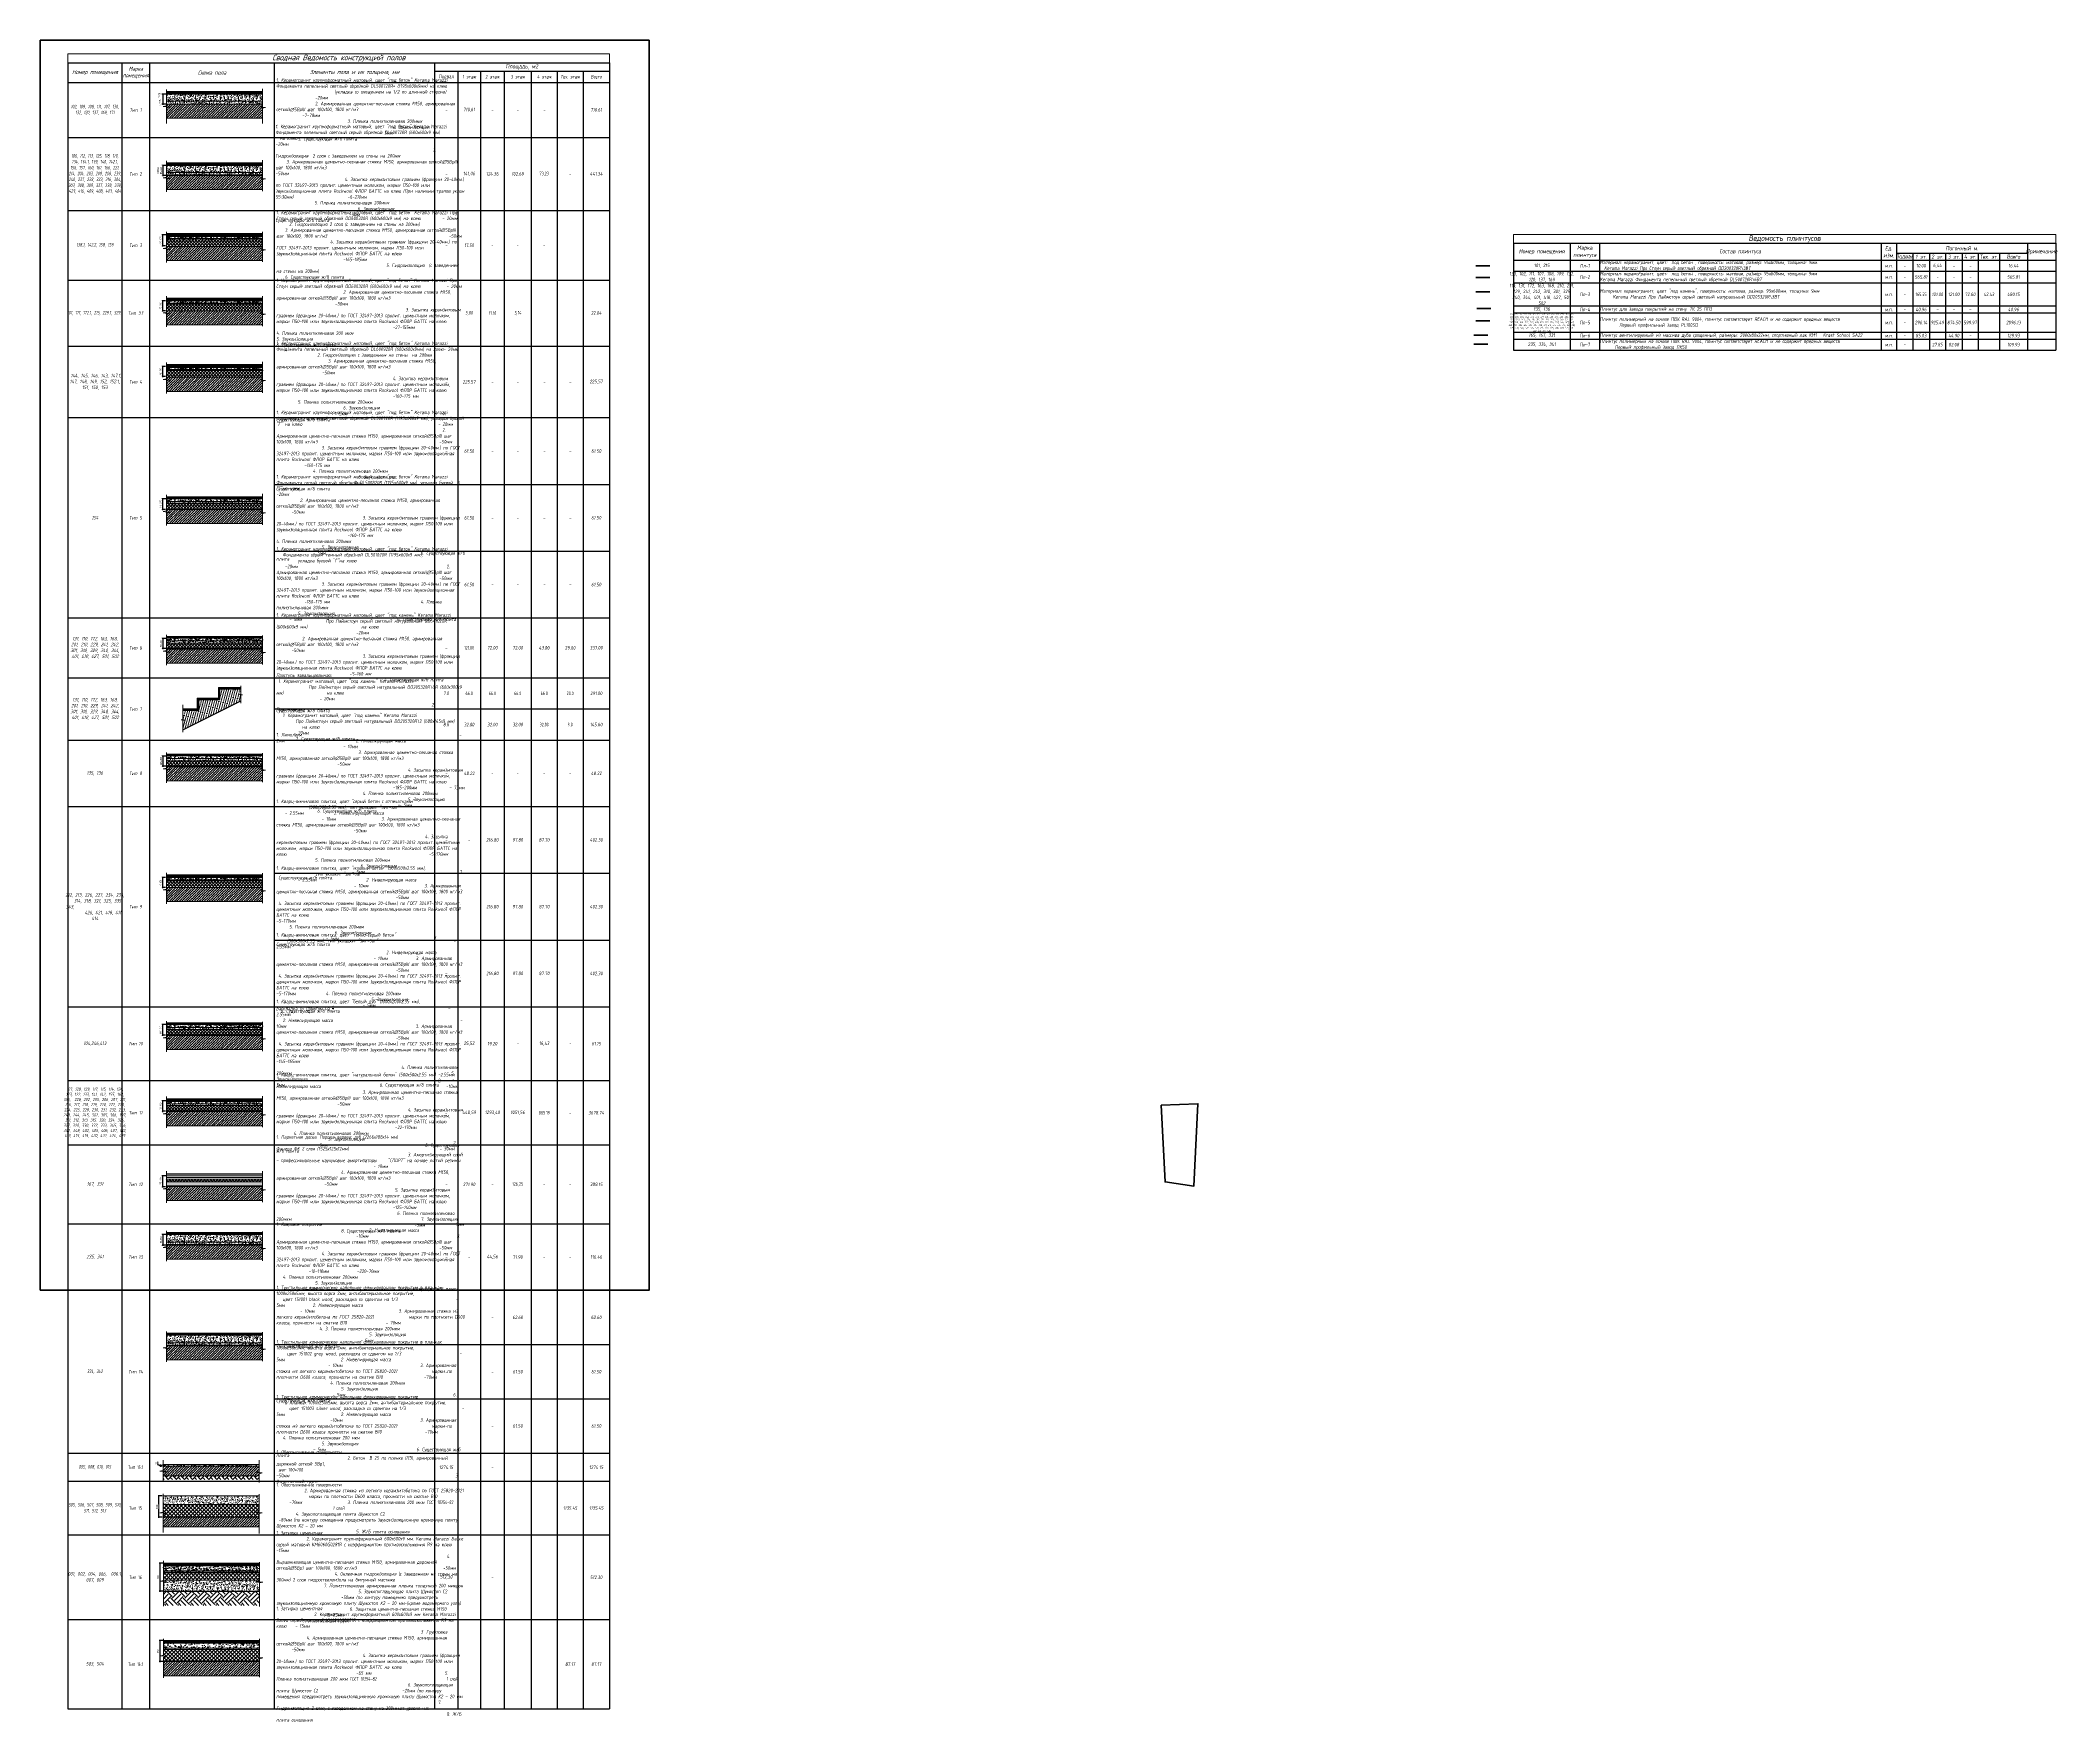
# Model space of a CAD drawing. Header units: millimetres. Extents: x -531467 to 558829, y -9025 to 266565.
# Drawn here: x -531467 to -388236, y -8478 to 110960 of the extents above; entities that cross this region are included whole.
import ezdxf

# ---------------------------------------------------------------- set-up
doc = ezdxf.new("R2010")
doc.units = ezdxf.units.MM
for name, color, linetype in [('АР_2_ПЛИНТУС', 171, 'Continuous'), ('АР_Перегородки кирпич штрих', 7, 'Continuous'), ('АР_Плита', 220, 'Continuous')]:
    doc.layers.add(name, color=color, linetype=linetype)
for name, color, linetype, lineweight in [('АР_Размеры дверей', 15, 'Continuous', 0), ('АР_Таблица отделки подвал', 250, 'Continuous', 15), ('АР_Тонкие', 250, 'Continuous', 0), ('АР_Штриховка', 252, 'Continuous', 0)]:
    doc.layers.add(name, color=color, linetype=linetype, lineweight=lineweight)
doc.styles.add('ISOCPEUR', font='isocpeur.ttf', dxfattribs={"width": 0.7})
doc.styles.add('Архитект', font='isocpeur.ttf', dxfattribs={"width": 0.8, "oblique": 8})
doc.dimstyles.new('R_50', dxfattribs={"dimtxt": 140, "dimasz": 60, "dimexe": 50, "dimexo": 50, "dimgap": 50, "dimtad": 1, "dimdec": 0, "dimrnd": 5, "dimzin": 0, "dimdsep": 46, "dimtxsty": 'ISOCPEUR', "dimblk": 'ARCHTICK', "dimcen": 50, "dimdle": 50, "dimclrd": 256, "dimclre": 256, "dimclrt": 256, "dimadec": 0, "dimazin": 0, "dimtfac": 2, "dimtdec": 0, "dimtofl": 0, "dimtmove": 1, "dimatfit": 3, "dimfxl": 1, "dimtvp": 3, "dimtfill": 1, "dimtolj": 1, "dimtzin": 0, "dimarcsym": 0})

# ---------------------------------------------------------------- blocks, each defined once
blk = doc.blocks.new('*U25')
at = {"color": 8}
blk.add_lwpolyline([(0, -12.3), (0, -1), (2.2, -0.5), (-2.2, 0), (0, 0.5), (0, 12.3)], dxfattribs=at)
blk = doc.blocks.new('*U26')
at = {"color": 8}
blk.add_lwpolyline([(0, -17.4), (0, -1), (2.2, -0.5), (-2.2, 0), (0, 0.5), (0, 21.4)], dxfattribs=at)
blk = doc.blocks.new('П-3')
at = {"layer": 'АР_Штриховка', "lineweight": 5, "true_color": 0x000000}
h = blk.add_hatch(dxfattribs=at)
h.set_pattern_fill('ANSI35', color=18, scale=48, angle=30, style=0)
h.set_pattern_definition([(75, (-169877.07, -910900.9), (-294.41419, 78.888045), []), (75, (-169690.42, -910793.13), (-294.41419, 78.888045), [381, -76.2, 0, -76.2])])
h.paths.add_polyline_path([(145781, 178279), (145894, 178304), (145669, 178329), (145781, 178354), (145781, 178713), (144281, 178713), (144281, 177963), (142781, 177963), (142781, 177213), (141653, 177213), (141653, 176541), (141541, 176516), (141766, 176491), (141653, 176466), (141653, 175811), (145781, 177875)])
at = {"layer": 'АР_Плита', "color": 18, "lineweight": 30, "ltscale": 100, "true_color": 0x000000}
blk.add_line((141653, 175811), (145781, 177875), dxfattribs=at)
blk.add_lwpolyline([(141653, 177213), (142781, 177213), (142781, 177963), (144281, 177963), (144281, 178713), (145781, 178713)], dxfattribs=at)
at = {"layer": 'АР_Тонкие'}
for p, q in [((142731, 178013), (142681, 178013)), ((144231, 178763), (144181, 178763)), ((144181, 178063), (144181, 178013)), ((142681, 177313), (142681, 177263))]:
    blk.add_line(p, q, dxfattribs=at)
for points in [[(141653, 177313), (142681, 177313), (142681, 178063), (144181, 178063), (144181, 178813), (145781, 178813)], [(141653, 177263), (142731, 177263), (142731, 178013), (144231, 178013), (144231, 178763), (145781, 178763)]]:
    blk.add_lwpolyline(points, dxfattribs=at)
at = {"layer": 'АР_Тонкие', "xscale": 50, "yscale": 50, "zscale": 50}
for name, p in [('*U25', (145781, 178329)), ('*U26', (141653, 176516))]:
    blk.add_blockref(name, p, dxfattribs=at)
blk = doc.blocks.new('*T105')
at = {"layer": 'Defpoints', "color": 8, "linetype": 'ByBlock', "lineweight": 0, "transparency": 16777216}
for p, q in [((0, 0), (38478, 0)), ((0, 0), (0, -633)), ((38478, 0), (38478, -633))]:
    blk.add_line(p, q, dxfattribs=at)
at = {"layer": 'АР_Таблица отделки подвал', "color": 0, "lineweight": -2, "transparency": 16777216}
for p, q in [((0, -633), (3823, -633)), ((0, -633), (0, -117565)), ((3823, -633), (3823, -117565)), ((5800, -633), (5800, -117565)), ((14655, -633), (14655, -117565)), ((26055, -633), (26055, -1230)), ((26055, -1230), (38478, -1230)), ((27705, -1230), (27705, -117565)), ((29318, -1230), (29318, -117565)), ((31006, -1230), (31006, -117565)), ((32922, -1230), (32922, -117565)), ((34768, -1230), (34768, -117565)), ((36614, -1230), (36614, -117565)), ((38478, -633), (38478, -117565)), ((0, -2033), (38478, -2033)), ((26055, -2033), (26055, -117565)), ((0, -5942), (38478, -5942)), ((0, -11125), (38478, -11125)), ((0, -16075), (38478, -16075)), ((0, -20762), (38478, -20762)), ((0, -25849), (38478, -25849)), ((14655, -30591), (38478, -30591)), ((14655, -35333), (38478, -35333)), ((0, -40074), (38478, -40074)), ((0, -44324), (38478, -44324)), ((14655, -46541), (38478, -46541)), ((0, -48758), (38478, -48758)), ((0, -53474), (38478, -53474)), ((14655, -58216), (38478, -58216)), ((14655, -62958), (38478, -62958)), ((0, -67699), (38478, -67699)), ((0, -72933), (38478, -72933)), ((0, -77514), (38478, -77514)), ((0, -83114), (38478, -83114)), ((0, -87831), (38478, -87831)), ((14655, -91689), (38478, -91689)), ((14655, -95548), (38478, -95548)), ((0, -99406), (38478, -99406)), ((0, -101406), (38478, -101406)), ((0, -105215), (38478, -105215)), ((0, -111232), (38478, -111232)), ((0, -117565), (38478, -117565))]:
    blk.add_line(p, q, dxfattribs=at)
at = {"layer": 'АР_Таблица отделки подвал', "color": 0, "linetype": 'ByBlock', "lineweight": 30, "transparency": 16777216}
for p, q in [((3823, -633), (38478, -633)), ((26055, -1230), (26055, -2033))]:
    blk.add_line(p, q, dxfattribs=at)
at = {"layer": 'АР_Таблица отделки подвал', "transparency": 16777216}
blk.add_blockref('П-3', (-133490, -223835), dxfattribs=at)
for s, insert, char_height, width, attachment_point, style in [('{\\fISOCPEUR|b0|i1|c204|p34;Номер помещения}', (1911, -1333), 300, 3722.73, 5, 'Архитект'), ('{\\fISOCPEUR|b0|i1|c204|p34;Марка помещения}', (4811, -1333), 280, 1877.45, 5, 'Архитект'), ('{\\fISOCPEUR|b0|i1|c204|p34;Схема пола}', (10228, -1333), 300, 8754.96, 5, 'Архитект'), ('{\\fISOCPEUR|b0|i1|c204|p34;Сводная Ведомость конструкций полов}', (19239, -317), 400, 38377.77, 5, 'Архитект'), ('{\\fISOCPEUR|b0|i1|c204|p34;Элементы пола и их толщина, мм}', (20355, -1333), 300, 11299.82, 5, 'Архитект'), ('Площадь, м2', (32266, -932), 300, 12322.82, 5, 'Архитект'), ('{\\Q8;\\W0.8;1. \\A1;\\C7;Керамогранит крупноформатный матовый, цвет "под бетон"\\C256; Kerama Marazzi  Фондамента пепельный светлый обрезной DL500720R* (1195х600х9мм)\\A0; на клею                                    \\A1;\\C7;(укладка со смещением на 1/2 по длинной стороне)\\C256;       \\A0;                    -20мм                                                                                  2. Армированная цементно-песчаная стяжка М150, армированная сеткой∅5ВрIII шаг 100х100, 1800 кг/м3  }  {\\Q8;\\W0.8;                                                          -7-78мм                                                                                                     3. Пленка полиэтиленовая 200мкм                                                                          4. Звукоизоляция                                                                 - 5мм                                            5. Существующая ж/б плита}', (14805, -3987), 250, 11099.82, 4, 'ISOCPEUR'), ('Подвал', (26880, -1632), 250, 1550.31, 5, 'Архитект'), ('1 этаж', (28512, -1632), 250, 1513.11, 5, 'Архитект'), ('2 этаж', (30162, -1632), 250, 1587.72, 5, 'Архитект'), ('3 этаж', (31964, -1632), 250, 1816.26, 5, 'Архитект'), ('4 этаж', (33845, -1632), 250, 1745.94, 5, 'Архитект'), ('Тех. этаж', (35691, -1632), 250, 1745.94, 5, 'Архитект'), ('Всего', (37546, -1632), 250, 1763.52, 5, 'Архитект'), ('{\\fISOCPEUR|b0|i1|c204|p34;102, 109, 108, 111, 107, 130, 132, 120, 137, 169, 171}', (1911, -3987), 250, 3222.73, 5, 'ISOCPEUR'), ('Тип 1', (4811, -3987), 250, 1377.45, 5, 'Архитект'), ('-', (26880, -3987), 250, 1550.31, 5, 'Архитект'), ('710,61', (28512, -3987), 250, 1513.11, 5, 'Архитект'), ('-', (30162, -3987), 250, 1587.72, 5, 'Архитект'), ('-', (31964, -3987), 250, 1816.26, 5, 'Архитект'), ('-', (33845, -3987), 250, 1745.94, 5, 'Архитект'), ('710.61', (37546, -3987), 250, 1763.52, 5, 'Архитект'), ('{\\Q8;\\W0.8;1. \\C7;Керамогранит крупноформатный матовый, цвет \\C256;"под бетон" Kerama Marazzi  Фондамента пепельный светлый серый обрезной DL600720R (600х600х9 мм)              на клею                                                                             -20мм                                                                                                                                                            2. Гидроизоляция  2 слоя с заведением на стены на 200мм                                                                                                                             3. Армированная цементно-песчаная стяжка М150, армированная сеткой∅5ВрIII шаг 100х100, 1800 кг/м3  }       {\\W0.6;                                               \\Q8;\\W0.8;                    -50мм                                                                                                                   4. Засыпка керамзитовым гравием (фракции 20-40мм.) по ГОСТ 32497-2013 пролит. цементным молочком, марки П50-100 или звукоизоляционная плита Rockwool ФЛОР БАТТС на клею (При наличии трапов уклон 55:30мм)                         -6-210мм                                                                5. Пленка полиэтиленовая 200мкм                                                                          6. Звукоизоляция                                                                    -5мм                                            7. Существующая ж/б плита}', (14755, -8533), 250, 11199.82, 4, 'ISOCPEUR'), ('{\\fISOCPEUR|b0|i1|c204|p34;106, 112, 113, 125, 118, 119, 134, 134.1, 139, 140, 142.1, 156, 157, 160, 161, 166, 221, 214, 204, 203, 209, 208, 239, 240, 237, 238, 323, 316, 304, 303, 308, 309, 337, 338, 339, 423, 416, 409, 408, 403, 404}', (1911, -8533), 250, 3222.73, 5, 'ISOCPEUR'), ('Тип 2', (4811, -8533), 250, 1377.45, 5, 'Архитект'), ('-', (26880, -8533), 250, 1550.31, 5, 'Архитект'), ('141,06', (28512, -8533), 250, 1513.11, 5, 'Архитект'), ('124.36', (30162, -8533), 250, 1587.72, 5, 'Архитект'), ('102.69', (31964, -8533), 250, 1816.26, 5, 'Архитект'), ('73,23', (33845, -8533), 250, 1745.94, 5, 'ISOCPEUR'), ('-', (35691, -8533), 250, 1745.94, 5, 'ISOCPEUR'), ('441.34', (37546, -8533), 250, 1763.52, 5, 'Архитект'), ('{\\Q8;\\W0.8;1. Керамогранит крупноформатный матовый, цвет "под бетон" Kerama Marazzi Про Стоун серый светлый обрезной DD600320R (600х600х9 мм) на клею          - 20мм                                                                                                  2. Гидроизоляция 2 слоя (с заведением на стены на 200мм)                                                                                                                 3. Армированная цементно-песчаная стяжка М150, армированная сеткой∅5ВрIII шаг 100х100, 1800 кг/м3  }       {\\W0.6;                                               \\Q8;\\W0.8;             -50мм                                                                                                                   4. Засыпка керамзитовым гравием (фракции 20-40мм.) по ГОСТ 32497-2013 пролит. цементным молочком, марки П50-100 или звукоизоляционная плита Rockwool ФЛОР БАТТС на клею                                                             -165-185мм                                                                                                                                                                                         5. Гидроизоляция  (с заведением на стены на 200мм)                                                                        6. Существующая ж/б плита}', (14805, -13600), 250, 11099.82, 4, 'ISOCPEUR'), ('{\\fISOCPEUR|b0|i1|c204|p34;\\Q0;\\W0.7;138.1, 142.2, 158, 159 }', (1911, -13600), 250, 3222.73, 5, 'Архитект'), ('Тип 3', (4811, -13600), 250, 1377.45, 5, 'Архитект'), ('-', (26880, -13600), 250, 1550.31, 5, 'Архитект'), ('17.50', (28512, -13600), 250, 1513.11, 5, 'Архитект'), ('-', (30162, -13600), 250, 1587.72, 5, 'ISOCPEUR'), ('-', (31964, -13600), 250, 1816.26, 5, 'ISOCPEUR'), ('-', (33845, -13600), 250, 1745.94, 5, 'ISOCPEUR'), ('{\\fISOCPEUR|b0|i1|c204|p34;1\\fISOCPEUR|b0|i0|c204|p34;\\Q8;\\W0.8;. Керамогранит крупноформатный матовый, цвет "под бетон" Kerama Marazzi Про Стоун серый светлый обрезной DD600320R (600х600х9 мм) на клею            - 20мм                                                                                                                                                                                                                 2. Армированная цементно-песчаная стяжка М150, армированная сеткой∅5ВрIII шаг 100х100, 1800 кг/м3  }       {\\W0.6;                                               \\Q8;\\W0.8;                   -50мм                                                                                                                   3. Засыпка керамзитовым гравием (фракции 20-40мм.) по ГОСТ 32497-2013 пролит. цементным молочком, марки П50-100 или звукоизоляционная плита Rockwool ФЛОР БАТТС на клею                                                               -27-155мм                                                                                                                                                                                                                                                                 \\P4. Пленка полиэтиленовая 200 мкм\\P5. Звукоизоляция \\P6. Существующая ж/б плита\\P}', (14805, -18419), 250, 11099.82, 4, 'ISOCPEUR'), ('{\\fISOCPEUR|b0|i1|c204|p34;\\Q0;\\W0.7;101, 171, 172.1, 215, 229.1, 329.1}', (1911, -18419), 250, 3222.73, 5, 'Архитект'), ('Тип 3.1', (4811, -18419), 250, 1377.45, 5, 'Архитект'), ('{\\Q8;5,80}', (28512, -18419), 250, 1513.11, 5, 'ISOCPEUR'), ('{\\W0.7;11.10', (30162, -18419), 250, 1587.72, 5, 'Архитект'), ('{\\Q8;5,14}', (31964, -18419), 250, 1816.26, 5, 'ISOCPEUR'), ('22.04', (37546, -18419), 250, 1763.52, 5, 'Архитект'), ('{\\Q8;\\W0.8;1. \\C7;Керамогранит крупноформатный матовый, цвет "под бетон"\\C256; Kerama Marazzi  Фондамента пепельный светлый обрезной DL600920R (600х600х9мм) на клею- 20мм                                                                                                              2. Гидроизоляция с заведением на стены  на 200мм                                                                                                                                3. Армированная цементно-песчаная стяжка М150, армированная сеткой∅5ВрIII шаг 100х100, 1800 кг/м3  }       {\\W0.6;                                               \\Q8;\\W0.8;             -50мм                                                                                                                   4. Засыпка керамзитовым гравием (фракции 20-40мм.) по ГОСТ 32497-2013 пролит. цементным молочком, марки П50-100 или звукоизоляционная плита Rockwool ФЛОР БАТТС на клею                                                               -160-175 мм                                                                                                                        5. Пленка полиэтиленовая 200мкм                                                                          6. Звукоизоляция                                                                   - 5мм                                            7. Существующая ж/б плита}', (14805, -23306), 250, 11099.82, 4, 'ISOCPEUR'), ('{\\fISOCPEUR|b0|i1|c204|p34;\\Q0; 144, 145, 146, 143, 147.1, 147, 148, 149, 152, 152.1, 151, 150, 153}', (1911, -23306), 250, 3222.73, 5, 'Архитект'), ('Тип 4', (4811, -23306), 250, 1377.45, 5, 'Архитект'), ('-', (26880, -23306), 250, 1550.31, 5, 'Архитект'), ('225.57', (28512, -23306), 250, 1513.11, 5, 'Архитект'), ('-', (30162, -23306), 250, 1587.72, 5, 'Архитект'), ('-', (31964, -23306), 250, 1816.26, 5, 'Архитект'), ('-', (33845, -23306), 250, 1745.94, 5, 'Архитект'), ('-', (35691, -23306), 250, 1745.94, 5, 'Архитект'), ('225,57', (37546, -23306), 250, 1763.52, 5, 'Архитект'), ('{\\Q8;\\W0.8;1. \\C7;Керамогранит крупноформатный матовый, цвет \\C256;"под бетон" Kerama Marazzi  Фондамента пепельный светлый обрезной DL500720R (1195x600х9 мм), укладка буквой "Г" на клею                                                               - 20мм                                                                                   2. Армированная цементно-песчаная стяжка М150, армированная сеткой∅5ВрIII шаг 100х100, 1800 кг/м3  }       {\\W0.6;                                               \\Q8;\\W0.8;             -50мм                                                                                                                   3. Засыпка керамзитовым гравием (фракции 20-40мм.) по ГОСТ 32497-2013 пролит. цементным молочком, марки П50-100 или звукоизоляционная плита Rockwool ФЛОР БАТТС на клею                                                               -160-175 мм                                                                                4. Пленка полиэтиленовая 200мкм                                                                          5. Звукоизоляция                                                                   - 5мм                                            6. Существующая ж/б плита}', (14805, -28220), 250, 11099.82, 4, 'ISOCPEUR'), ('-', (26880, -28220), 250, 1550.31, 5, 'Архитект'), ('61.50', (28512, -28220), 250, 1513.11, 5, 'Архитект'), ('-', (30162, -28220), 250, 1587.72, 5, 'Архитект'), ('-', (31964, -28220), 250, 1816.26, 5, 'Архитект'), ('-', (33845, -28220), 250, 1745.94, 5, 'Архитект'), ('-', (35691, -28220), 250, 1745.94, 5, 'Архитект'), ('61.50', (37546, -28220), 250, 1763.52, 5, 'Архитект'), ('{\\Q8;\\W0.8;1. \\C7;Керамогранит крупноформатный матовый, цвет \\C256;"под бетон" Kerama Marazzi   Фондамента серый светлый обрезной DL500820R (1195x600х9 мм), укладка буквой "Г"на клею                                                                         -20мм                                                                                             2. Армированная цементно-песчаная стяжка М150, армированная сеткой∅5ВрIII шаг 100х100, 1800 кг/м3  }       {\\W0.6;                                               \\Q8;\\W0.8;             -50мм                                                                                                                   3. Засыпка керамзитовым гравием (фракции 20-40мм.) по ГОСТ 32497-2013 пролит. цементным молочком, марки П50-100 или звукоизоляционная плита Rockwool ФЛОР БАТТС на клею                                                               -160-175 мм                                         4. Пленка полиэтиленовая 200мкм                                                                          5. Звукоизоляция                                                                   - 5мм                                            6. Существующая ж/б плита}', (14805, -32962), 250, 11099.82, 4, 'ISOCPEUR'), ('{\\fISOCPEUR|b0|i1|c204|p34;154}', (1911, -32962), 250, 3222.73, 5, 'Архитект'), ('Тип 5', (4811, -32962), 250, 1377.45, 5, 'Архитект'), ('61.50', (28512, -32962), 250, 1513.11, 5, 'Архитект'), ('61.50', (37546, -32962), 250, 1763.52, 5, 'Архитект'), ('-', (26880, -32962), 250, 1550.31, 5, 'Архитект'), ('-', (30162, -32962), 250, 1587.72, 5, 'Архитект'), ('-', (31964, -32962), 250, 1816.26, 5, 'Архитект'), ('-', (33845, -32962), 250, 1745.94, 5, 'Архитект'), ('-', (35691, -32962), 250, 1745.94, 5, 'Архитект'), ('{\\Q8;\\W0.8;1. \\C7;Керамогранит крупноформатный матовый, цвет \\C256;"под бетон" Kerama Marazzi            Фондамента серый темный обрезной DL501020R (1195x600х9 мм),                              укладка буквой "Г"на клею                                                       -20мм                                                                     2. Армированная цементно-песчаная стяжка М150, армированная сеткой∅5ВрIII шаг 100х100, 1800 кг/м3  }       {\\W0.6;                                               \\Q8;\\W0.8;             -50мм                                                                                                                   3. Засыпка керамзитовым гравием (фракции 20-40мм.) по ГОСТ 32497-2013 пролит. цементным молочком, марки П50-100 или звукоизоляционная плита Rockwool ФЛОР БАТТС на клею                                                               -160-175 мм                                          4. Пленка полиэтиленовая 200мкм                                                                          5. Звукоизоляция                                                                   - 5мм                                            6. Существующая ж/б плита}', (14805, -37704), 250, 11099.82, 4, 'ISOCPEUR'), ('-', (26880, -37704), 250, 1550.31, 5, 'Архитект'), ('61.50', (28512, -37704), 250, 1513.11, 5, 'Архитект'), ('-', (30162, -37704), 250, 1587.72, 5, 'Архитект'), ('-', (31964, -37704), 250, 1816.26, 5, 'Архитект'), ('-', (33845, -37704), 250, 1745.94, 5, 'Архитект'), ('-', (35691, -37704), 250, 1745.94, 5, 'Архитект'), ('61.50', (37546, -37704), 250, 1763.52, 5, 'Архитект'), ('{\\Q8;\\W0.8;1. \\C7;Керамогранит крупноформатный матовый, цвет \\C256;"под камень" Kerama Marazzi                              Про Лаймстоун серый светлый натуральный DD641020R (600х600х9 мм)                         на клею                                                                             -20мм                                                                                                                                                 2. Армированная цементно-песчаная стяжка М150, армированная сеткой∅5ВрIII шаг 100х100, 1800 кг/м3  }       {\\W0.6;                                               \\Q8;\\W0.8;             -50мм                                                                                                                   3. Засыпка керамзитовым гравием (фракции 20-40мм.) по ГОСТ 32497-2013 пролит. цементным молочком, марки П50-100 или звукоизоляционная плита Rockwool ФЛОР БАТТС на клею                                                                -5-160 мм                                                                                              4. Существующая ж/б плита}', (14805, -42199), 250, 11099.82, 4, 'ISOCPEUR'), ('{\\fISOCPEUR|b0|i1|c204|p34;131, 110, 172, 163, 168, 201, 210, 229, 241, 242, 301, 310, 329, 340, 344, 401, 410, 427, 501, 502}', (1911, -42199), 250, 3222.73, 5, 'Архитект'), ('Тип 6', (4811, -42199), 250, 1377.45, 5, 'Архитект'), ('-', (26880, -42199), 250, 1550.31, 5, 'Архитект'), ('121.00', (28512, -42199), 250, 1513.11, 5, 'ISOCPEUR'), ('72.00', (30162, -42199), 250, 1587.72, 5, 'Архитект'), ('72.00', (31964, -42199), 250, 1816.26, 5, 'Архитект'), ('43.00', (33845, -42199), 250, 1745.94, 5, 'Архитект'), ('29.00', (35691, -42199), 250, 1745.94, 5, 'Архитект'), ('337.00', (37546, -42199), 250, 1763.52, 5, 'Архитект'), ('{\\Q8;\\W0.8;Проступь завальцованная:                                                               1. \\C7;Керамогранит матовый, цвет \\C256;"под камень" Kerama Marazzi                                        Про Лаймстоун серый светлый натуральный DD205320R\\\\GR (600х300х9 мм)                    на клею                                                                            - 20мм                                                                                                                                     2. Существующая ж/б плита}', (14805, -45433), 250, 11099.82, 4, 'ISOCPEUR'), ('{\\fISOCPEUR|b0|i1|c204|p34;131, 110, 172, 163, 168, 201, 210, 229, 241, 242, 301, 310, 329, 340, 344, 401, 410, 427, 501, 502}', (1911, -46541), 250, 3222.73, 5, 'Архитект'), ('7.0', (26880, -45433), 250, 1550.31, 5, 'Архитект'), ('66.0', (28512, -45433), 250, 1513.11, 5, 'ISOCPEUR'), ('66.0', (30162, -45433), 250, 1587.72, 5, 'ISOCPEUR'), ('66.0', (31964, -45433), 250, 1816.26, 5, 'ISOCPEUR'), ('66.0', (33845, -45433), 250, 1745.94, 5, 'ISOCPEUR'), ('20.0', (35691, -45433), 250, 1745.94, 5, 'ISOCPEUR'), ('291.00', (37546, -45433), 250, 1763.52, 5, 'Архитект'), ('Тип 7', (4811, -46541), 250, 1377.45, 5, 'Архитект'), ('{\\Q8;\\W0.8;Подступенок:                                                                              1. \\C7;Керамогранит матовый, цвет \\C256;"под камень" Kerama Marazzi                                Про Лаймстоун серый светлый натуральный DD205320R\\\\2 (600х145х9 мм)                 на клею                                                                            - 20мм                                                                                  2. Существующая ж/б плита}', (14805, -47649), 250, 11099.82, 4, 'ISOCPEUR'), ('{\\Q8;\\W0.8;1. Линолеум                                                                         - 2мм                                 2. Нивелирующая масса                                                           - 10мм                                                                                        3. Армированная цементно-песчаная стяжка М150, армированная сеткой∅5ВрIII шаг 100х100, 1800 кг/м3  }       {\\W0.6;                                               \\Q8;\\W0.8;              -50мм                                                                                                                   4. Засыпка керамзитовым гравием (фракции 20-40мм.) по ГОСТ 32497-2013 пролит. цементным молочком, марки П50-100 или звукоизоляционная плита Rockwool ФЛОР БАТТС на клею                                                               -185-200мм               \\C0;- 73м\\C256;м            \\C0;                          \\C256;                                                                                           4. Пленка полиэтиленовая 200мкм                                                                          5. Звукоизоляция                                                                   - 5мм                                            6. Существующая ж/б плита}', (14805, -51116), 250, 11099.82, 4, 'ISOCPEUR'), ('8.6', (26880, -47649), 250, 1550.31, 5, 'Архитект'), ('32.00', (28512, -47649), 250, 1513.11, 5, 'Архитект'), ('32.00', (30162, -47649), 250, 1587.72, 5, 'Архитект'), ('32.00', (31964, -47649), 250, 1816.26, 5, 'Архитект'), ('32.00', (33845, -47649), 250, 1745.94, 5, 'ISOCPEUR'), ('9.0', (35691, -47649), 250, 1745.94, 5, 'ISOCPEUR'), ('145.60', (37546, -47649), 250, 1763.52, 5, 'Архитект'), ('{\\fISOCPEUR|b0|i1|c204|p34;\\Q0;135, 136}', (1911, -51116), 250, 3222.73, 5, 'Архитект'), ('Тип 8', (4811, -51116), 250, 1377.45, 5, 'Архитект'), ('-', (26880, -51116), 250, 1550.31, 5, 'Архитект'), ('48.22', (28512, -51116), 250, 1513.11, 5, 'Архитект'), ('-', (30162, -51116), 250, 1587.72, 5, 'ISOCPEUR'), ('-', (31964, -51116), 250, 1816.26, 5, 'ISOCPEUR'), ('-', (33845, -51116), 250, 1745.94, 5, 'ISOCPEUR'), ('-', (35691, -51116), 250, 1745.94, 5, 'ISOCPEUR'), ('48.22', (37546, -51116), 250, 1763.52, 5, 'Архитект'), ('{\\Q8;\\W0.8;1. Кварц-виниловая плитка, цвет "серый бетон с отпечатками"                                       (500х500х2.55 мм), тип укладки: "зиг-заг"                                   - 2.55мм              2. Нивелирующая масса                                                           - 10мм                     3. Армированная цементно-песчаная стяжка М150, армированная сеткой∅5ВрIII шаг 100х100, 1800 кг/м3  }       {\\W0.6;                                               \\Q8;\\W0.8;              -50мм                                                                                                                   4. Засыпка керамзитовым гравием (фракции 20-40мм.) по ГОСТ 32497-2013 пролит. цементным молочком, марки П50-100 или звукоизоляционная плита Rockwool ФЛОР БАТТС на клею                                                                  -5-170мм                          5. Пленка полиэтиленовая 200мкм                                                                          6. Звукоизоляция                                                                   - 5мм                                            7.  Существующая ж/б плита.}', (14805, -55845), 250, 11099.82, 4, 'ISOCPEUR'), ('-', (26880, -55845), 250, 1550.31, 5, 'Архитект'), ('-', (28512, -55845), 250, 1513.11, 5, 'ISOCPEUR'), ('216.80', (30162, -55845), 250, 1587.72, 5, 'Архитект'), ('97.80', (31964, -55845), 250, 1816.26, 5, 'Архитект'), ('87.70', (33845, -55845), 250, 1745.94, 5, 'Архитект'), ('402.30', (37546, -55845), 250, 1763.52, 5, 'Архитект'), ('{\\Q8;\\W0.8;1. Кварц-виниловая плитка, цвет "иловый бетон" (500х500х2.55 мм),                                     тип уклаки: "зиг-заг"                                                          - 2.55мм                       2. Нивелирующая масса                                                           - 10мм                          3. Армированная цементно-песчаная стяжка М150, армированная сеткой∅5ВрIII шаг 100х100, 1800 кг/м3  }       {\\W0.6;                                               \\Q8;\\W0.8;              -50мм                                                                                                                   4. Засыпка керамзитовым гравием (фракции 20-40мм.) по ГОСТ 32497-2013 пролит. цементным молочком, марки П50-100 или звукоизоляционная плита Rockwool ФЛОР БАТТС на клею                                                                  -5-170мм                                                                                     5. Пленка полиэтиленовая 200мкм                                                                          6. Звукоизоляция                                                                   - 5мм                                            7. Существующая ж/б плита}', (14805, -60587), 250, 11099.82, 4, 'ISOCPEUR'), ('{\\fISOCPEUR|b0|i1|c204|p34;\\Q0;212, 213, 226, 227, 234, 236,                                  314, 318, 321, 325, 335, 343,                                 426, 421, 418, 411, 414 }', (1911, -60587), 250, 3622.73, 5, 'Архитект'), ('Тип 9', (4811, -60587), 250, 1377.45, 5, 'Архитект'), ('-', (26880, -60587), 250, 1550.31, 5, 'Архитект'), ('216.80', (30162, -60587), 250, 1587.72, 5, 'Архитект'), ('97.80', (31964, -60587), 250, 1816.26, 5, 'Архитект'), ('87.70', (33845, -60587), 250, 1745.94, 5, 'Архитект'), ('402.30', (37546, -60587), 250, 1763.52, 5, 'Архитект'), ('{\\Q8;\\W0.8;1. Кварц-виниловая плитка, цвет "темно-серый бетон"                                     (500х500х2.55 мм), тип укладки: "зиг-заг"                                   - 2.55мм                                                                                                                                    2. Нивелирующая масса                                                           - 10мм             3. Армированная цементно-песчаная стяжка М150, армированная сеткой∅5ВрIII шаг 100х100, 1800 кг/м3  }       {\\W0.6;                                               \\Q8;\\W0.8;              -50мм                                                                                                                   4. Засыпка керамзитовым гравием (фракции 20-40мм.) по ГОСТ 32497-2013 пролит. цементным молочком, марки П50-100 или звукоизоляционная плита Rockwool ФЛОР БАТТС на клею                                                                  -5-170мм              4. Пленка полиэтиленовая 200мкм                                                                          5. Звукоизоляция                                                                   - 5мм                                            6. Существующая ж/б плита}', (14805, -65329), 250, 11099.82, 4, 'ISOCPEUR'), ('-', (26880, -65329), 250, 1550.31, 5, 'Архитект'), ('216.80', (30162, -65329), 250, 1587.72, 5, 'Архитект'), ('97.80', (31964, -65329), 250, 1816.26, 5, 'Архитект'), ('87.70', (33845, -65329), 250, 1745.94, 5, 'Архитект'), ('402.30', (37546, -65329), 250, 1763.52, 5, 'Архитект'), ('\\A1;{\\Q8;\\W0.8;1. Кварц-виниловая плитка, цвет "белый дуб" (1000x200x2.55 мм),                    раскладка со сдвигом на \\H0.7x;\\S1/2;\\H1.42857x;                                                     - 2.55мм                                                                                    2. Нивелирующая масса                                                           - 10мм                                                            3. \\A0;Армированная цементно-песчаная стяжка М150, армированная сеткой∅5ВрIII шаг 100х100, 1800 кг/м3  \\Q0;\\W0.7;       \\W0.6;                                               \\Q8;\\W0.8;              -50мм                                                                                                                   4. Засыпка керамзитовым гравием (фракции 20-40мм.) по ГОСТ 32497-2013 пролит. цементным молочком, марки П50-100 или звукоизоляционная плита Rockwool ФЛОР БАТТС на клею                                                         \\A1;      -145-165мм                                                                                                                                       4. Пленка полиэтиленовая 200мкм                                                                          5. \\A0;Звукоизоляция\\A1;                                                                   - 5мм                                            6. Существующая ж/б плита}', (14805, -70316), 250, 11099.82, 4, 'ISOCPEUR'), ('{\\fISOCPEUR|b0|i1|c204|p34;\\Q0;104,246,413}', (1911, -70316), 250, 3222.73, 5, 'Архитект'), ('25,52', (28512, -70316), 250, 1513.11, 5, 'Архитект'), ('16,43', (33845, -70316), 250, 1745.94, 5, 'Архитект'), ('Тип 10', (4811, -70316), 250, 1377.45, 5, 'Архитект'), ('-', (26880, -70316), 250, 1550.31, 5, 'Архитект'), ('19.20', (30162, -70316), 250, 1587.72, 5, 'Архитект'), ('-', (31964, -70316), 250, 1816.26, 5, 'Архитект'), ('-', (35691, -70316), 250, 1745.94, 5, 'Архитект'), ('{\\Q8;\\W0.8;61.15}', (37546, -70316), 250, 1763.52, 5, 'ISOCPEUR'), ('{\\Q8;\\W0.8;1. Кварц-виниловая плитка, цвет "натуральный бетон" (500х500х2.55 мм) -2.55мм                                                                                2. Нивелирующая масса                                                          -10мм                                           3. Армированная цементно-песчаная стяжка М150, армированная сеткой∅5ВрIII шаг 100х100, 1800 кг/м3  }       {\\W0.6;                                               \\Q8;\\W0.8;              -50мм                                                                                                                   4. Засыпка керамзитовым гравием (фракции 20-40мм.) по ГОСТ 32497-2013 пролит. цементным молочком, марки П50-100 или звукоизоляционная плита Rockwool ФЛОР БАТТС на клею                                                                -22-170мм                                                                                                                       4. Пленка полиэтиленовая 200мкм                                                                     5. Звукоизоляция                                                                  -5мм                                             6. Существующая ж/б плита}', (14805, -75224), 250, 11099.82, 4, 'ISOCPEUR'), ('{\\fISOCPEUR|b0|i1|c204|p34;\\Q0;127, 128, 129, 117, 115, 114, 124, 123, 122, 133, 141, 142, 155, 162, 165,  228, 202, 205, 206, 207, 211, 216, 217, 218, 219, 220, 222, 223, 224, 225, 228, 230, 231, 232, 233, 243, 244, 245, 302, 305, 306, 307, 311, 312, 313, 315, 320, 324, 326, 327, 328, 330, 332, 333, 345, 346, 347, 348, 402, 405, 406, 407, 412, 413, 415, 419, 420, 422, 424, 425}', (1911, -75224), 220, 3782.73, 5, 'Архитект'), ('Тип 11', (4811, -75224), 250, 1377.45, 5, 'Архитект'), ('-', (26880, -75224), 250, 1550.31, 5, 'ISOCPEUR'), ('448,59', (28512, -75224), 250, 1513.11, 5, 'Архитект'), ('1293,40', (30162, -75224), 250, 1587.72, 5, 'Архитект'), ('1051,56', (31964, -75224), 250, 1816.26, 5, 'Архитект'), ('885.19', (33845, -75224), 250, 1745.94, 5, 'ISOCPEUR'), ('-', (35691, -75224), 250, 1745.94, 5, 'ISOCPEUR'), ('3678.74', (37546, -75224), 250, 1763.52, 5, 'Архитект'), ('{\\Q8;\\W0.8;1. Паркетная доска. Порода дерева: дуб (2266х188х14 мм)                                                                                                                 2. Фанера ФК 2 слоя (1525х125х12мм)                                          - 30мм                                                                  3. Амортизирующий слой - профессиональные каучуковые амортизаторы     "СПОРТ" на основе литой резины                                                - 19мм                                                                  4. Армированная цементно-песчаная стяжка М150, армированная сеткой∅5ВрIII шаг 100х100, 1800 кг/м3  }       {\\W0.6;                                               \\Q8;\\W0.8;              -50мм                                                                                                                   5. Засыпка керамзитовым гравием (фракции 20-40мм.) по ГОСТ 32497-2013 пролит. цементным молочком, марки П50-100 или звукоизоляционная плита Rockwool ФЛОР БАТТС на клею                                                               -125-140мм                                                                               6. Пленка полиэтиленовая 200мкм                                                            7. Звукоизоляция                                                                    -5мм                                                 8. Существующая ж/б плита}', (14805, -80314), 250, 11099.82, 4, 'ISOCPEUR'), ('{\\fISOCPEUR|b0|i1|c204|p34;167, 331}', (1911, -80314), 250, 3222.73, 5, 'Архитект'), ('Тип 12', (4811, -80314), 250, 1377.45, 5, 'Архитект'), ('271.90', (28512, -80314), 250, 1513.11, 5, 'Архитект'), ('126,25', (31964, -80314), 250, 1816.26, 5, 'ISOCPEUR'), ('398.15', (37546, -80314), 250, 1763.52, 5, 'Архитект'), ('-', (26880, -80314), 250, 1550.31, 5, 'Архитект'), ('-', (30162, -80314), 250, 1587.72, 5, 'Архитект'), ('-', (33845, -80314), 250, 1745.94, 5, 'ISOCPEUR'), ('-', (35691, -80314), 250, 1745.94, 5, 'ISOCPEUR'), ('{\\Q8;\\W0.8;1. \\A1;\\H1.00001x;Ковровое покрытие                      \\A0;\\H0.99999x;                                       -5мм                                                                                                                                    2. Нивелирующая масса                                                           -10мм                                         3. Армированная цементно-песчаная стяжка М150, армированная сеткой∅5ВрIII шаг 100х100, 1800 кг/м3  }       {\\W0.6;                                               \\Q8;\\W0.8;             -50мм                                                                                                                   4. Засыпка керамзитовым гравием (фракции 20-40мм.) по ГОСТ 32497-2013 пролит. цементным молочком, марки П50-100 или звукоизоляционная плита Rockwool ФЛОР БАТТС на клею                                                                 -10-110мм             -220-\\C7;70\\C256;мм                                                                                                                                   4. Пленка полиэтиленовая 200мкм                                                                    5. Звукоизоляция                                                                   -5мм                                      6. Существующая ж/б плита}', (14805, -85473), 250, 11099.82, 4, 'ISOCPEUR'), ('{\\fISOCPEUR|b0|i1|c204|p34;235, 341}', (1911, -85473), 250, 3222.73, 5, 'Архитект'), ('Тип 13', (4811, -85473), 250, 1377.45, 5, 'Архитект'), ('-', (26880, -85473), 250, 1550.31, 5, 'Архитект'), ('-', (28512, -85473), 250, 1513.11, 5, 'ISOCPEUR'), ('44,56', (30162, -85473), 250, 1587.72, 5, 'Архитект'), ('71.90', (31964, -85473), 250, 1816.26, 5, 'Архитект'), ('-', (33845, -85473), 250, 1745.94, 5, 'ISOCPEUR'), ('-', (35691, -85473), 250, 1745.94, 5, 'ISOCPEUR'), ('116.46', (37546, -85473), 250, 1763.52, 5, 'Архитект'), ('{\\Q8;\\W0.8;1. Текстильное коммерческое напольное флокированное покрытие в планках 1000х250х5мм, высота ворса 2мм, антибактериальное покрытие,                           цвет 151001 black wood, раскладка со сдвигом на 1/3                           - 5мм             2. Нивелирующая масса                                                           - 10мм                                       3. Армированная стяжка из легкого керамзитобетона по ГОСТ 25820-2021                марки по плотности D600 класса, прочности на сжатие В10                  - \\C7;70\\C256;мм                                                                                                                                          4. 3. Пленка полиэтиленовая 200мкм                                                                          5. Звукоизоляция                                                                   - 5мм                                            6. Существующая ж/б плита}', (14805, -89760), 250, 11099.82, 4, 'ISOCPEUR'), ('-', (26880, -89760), 250, 1550.31, 5, 'Архитект'), ('-', (30162, -89760), 250, 1587.72, 5, 'Архитект'), ('62.60', (31964, -89760), 250, 1816.26, 5, 'Архитект'), ('62.60', (37546, -89760), 250, 1763.52, 5, 'Архитект'), ('{\\Q8;\\W0.8;1. Текстильное коммерческое напольное флокированное покрытие в планках 1000х250х5мм, высота ворса 2мм, антибактериальное покрытие,                             цвет 151002 grey wood, раскладка со сдвигом на 1/3                           - 5мм                          2. Нивелирующая масса                                                           - 10мм                                    3. Армированная стяжка из легкого керамзитобетона по ГОСТ 25820-2021                марки по плотности D600 класса, прочности на сжатие В10                   -\\C7;70\\C256;мм                                                                                                                              4. Пленка полиэтиленовая 200мкм                                                          5. Звукоизоляция                                                                   - 5мм                                                  6. Существующая ж/б плита}', (14805, -93619), 250, 11099.82, 4, 'ISOCPEUR'), ('{\\fISOCPEUR|b0|i1|c204|p34;\\Q0;\\W0.7;334, 342}', (1911, -93619), 250, 3222.73, 5, 'Архитект'), ('Тип 14', (4811, -93619), 250, 1377.45, 5, 'Архитект'), ('-', (26880, -93619), 250, 1550.31, 5, 'Архитект'), ('-', (30162, -93619), 250, 1587.72, 5, 'Архитект'), ('61.50', (31964, -93619), 250, 1816.26, 5, 'Архитект'), ('61.50', (37546, -93619), 250, 1763.52, 5, 'Архитект'), ('{\\Q8;\\W0.8;1. Текстильное коммерческое напольное флокированное покрытие                          в планках 1000х250х5мм, высота ворса 2мм, антибактериальное покрытие,               цвет 151003 silver wood, раскладка со сдвигом на 1/3                          - 5мм                          2. Нивелирующая масса                                                            -10мм                                    3. Армированная стяжка из легкого керамзитобетона по ГОСТ 25820-2021                марки по плотности D600 класса прочности на сжатие В10                    -7\\C7;0\\C256;мм                                                                                                        4. Пленка полиэтиленовая 200 мкм                                                                      5. Звукоизоляция                                                                   - 5мм                                          6. Существующая ж/б плита}', (14805, -97477), 250, 11099.82, 4, 'ISOCPEUR'), ('61.50', (31964, -97477), 250, 1816.26, 5, 'Архитект'), ('61.50', (37546, -97477), 250, 1763.52, 5, 'Архитект'), ('-', (26880, -97477), 250, 1550.31, 5, 'Архитект'), ('-', (30162, -97477), 250, 1587.72, 5, 'Архитект'), ('{\\fISOCPEUR|b0|i1|c204|p34;005, 008, 010, 015 }', (1911, -100406), 250, 3222.73, 5, 'ISOCPEUR'), ('{\\Q8;\\W0.8;1. Обеспыливание поверхности                                                                                           2. Бетон  В 25 по пленке (ПЭ), армированный дорожной сеткой 5Вр1,                  \\P шаг 100*100                                                                      -50мм                                                                             3. Уплотненный грунт}', (14805, -100406), 250, 11099.82, 4, 'ISOCPEUR'), ('Тип 15.1', (4811, -100406), 250, 1377.45, 5, 'ISOCPEUR'), ('{\\Q8;\\W0.8;1. Обеспыливание поверхности                                                                       2. Армированная стяжка из легкого керамзитобетона по ГОСТ 25820-2021                марки по плотности D600 класса, прочности на сжатие В10                   -\\C7;70\\C256;мм                     3. Пленка полиэтиленовая 200 мкм \\W0.7;ГОСТ 10354-82                                     1 слой } {\\Q8;\\W0.8;                                                               4. Звукопоглащающая плита Шумостоп С2                                       -80мм (по контуру помещения предусмотреть звукоизоляционную кромочную плиту Шумостоп К2 - 20 мм                                                                                                                                                                                                                                                                                                                                                                                                                                                                       5. Ж/Б плита основания }', (14805, -103310), 250, 11099.82, 4, 'ISOCPEUR'), ('1274.15', (26880, -100406), 250, 1550.31, 5, 'Архитект'), ('-', (30162, -100406), 250, 1587.72, 5, 'Архитект'), ('1274.15', (37546, -100406), 250, 1763.52, 5, 'Архитект'), ('{\\fISOCPEUR|b0|i1|c204|p34;505, 506, 507, 508, 509, 510, 511, 512, 513}', (1911, -103310), 250, 3222.73, 5, 'ISOCPEUR'), ('Тип 15', (4811, -103310), 250, 1377.45, 5, 'ISOCPEUR'), ('{\\Q8;\\W0.8;1135.45', (35691, -103310), 250, 1745.94, 5, 'ISOCPEUR'), ('{\\Q8;\\W0.8;1135.45}', (37546, -103310), 250, 1763.52, 5, 'ISOCPEUR'), ('{\\Q8;1. \\W0.8;Затирка цементная                                                                                 2. Керамогранит крупноформатный 600х600х9 мм. Kerama Marazzi Базис серый матовый КМ6060G0281R с коэффициентом противоскольжения R9 на клею     -15мм                                                                                                                                                                                                                                                         4. Выравнивающая цементно-песчаная стяжка М150, армированная дорожной сеткой∅5Вр1 шаг 100х100, 1800 кг/м3                                        -50мм                                                                                                                        4. Оклеечная гидроизоляция (с заведением на стены на 300мм) 2 слоя гидростеклоизола на битумной мастике                                                       7. Полиэтиленовая армированная пленка толщиной 200 микрон                                       5. Звукопоглащающая плита Шумостоп С2                                       -50мм (по контуру помещения предусмотреть звукоизоляционную кромочную плиту Шумостоп К2 - 20 мм-(кроме водомерного узла)                                                                                                                                                                                                                    6. Защитная цементно-песчаная стяжка М150                               -15-85мм    \\W0.7;                                                                             \\W0.8;                                                                                     9. Уплотненный грунт   }                              ', (14805, -108223), 250, 11099.82, 4, 'ISOCPEUR'), ('{\\fISOCPEUR|b0|i1|c204|p34;\\W0.8;001, 002, 004, 006,  006.1, 007, 009}', (1911, -108223), 250, 3222.73, 5, 'ISOCPEUR'), ('Тип 16', (4811, -108223), 250, 1377.45, 5, 'ISOCPEUR'), ('512,30', (26880, -108223), 250, 1550.31, 5, 'Архитект'), ('-', (30162, -108223), 250, 1587.72, 5, 'Архитект'), ('512.30', (37546, -108223), 250, 1763.52, 5, 'Архитект'), ('{\\Q8;1. \\W0.8;Затирка цементная    }                                                                                           {\\Q8;\\W0.8;2. Керамогранит крупноформатный 600х600х9 мм Kerama Marazzi Базис серый матовый КМ6060G0281R с коэффициентом противоскольжения R9 на клею    - 15мм                                                                                                                                           3. Грунтовка                                                                                                               4. Армированная цементно-песчаная стяжка М150, армированная сеткой∅5ВрIII шаг 100х100, 1800 кг/м3  }       {\\W0.6;                                               \\Q8;\\W0.8;             -50мм                                                                                                                   4. Засыпка керамзитовым гравием (фракции 20-40мм.) по ГОСТ 32497-2013 пролит. цементным молочком, марки П50-100 или звукоизоляционная плита Rockwool ФЛОР БАТТС на клею                                                                   -65 мм                                  5. Пленка полиэтиленовая 200 мкм \\W0.7;ГОСТ 10354-82                                     1 слой } {\\Q8;\\W0.8;                                                               6. Звукопоглащающая плита Шумостоп С2                                       -20мм (по контуру помещения предусмотреть звукоизоляционную кромочную плиту Шумостоп К2 - 20 мм                                                                             7. Гидроизоляция 2 слоя, с заведением на стену на 300мм.от уровня ч.п.                                                                                                8. Ж/Б плита основания         }                              ', (14805, -114398), 250, 11099.82, 4, 'ISOCPEUR'), ('{\\fISOCPEUR|b0|i1|c204|p34;\\W0.8;503, 504}', (1911, -114398), 250, 3222.73, 5, 'ISOCPEUR'), ('Тип 16.1', (4811, -114398), 250, 1377.45, 5, 'ISOCPEUR'), ('{\\Q8;\\W0.8;87.17', (35691, -114398), 250, 1745.94, 5, 'ISOCPEUR'), ('{\\Q8;\\W0.8;87.17}', (37546, -114398), 250, 1763.52, 5, 'ISOCPEUR')]:
    blk.add_mtext(s, dxfattribs=dict(at, insert=insert, char_height=char_height, width=width, attachment_point=attachment_point, style=style))
blk = doc.blocks.new('*U28')
at = {"color": 8}
blk.add_lwpolyline([(0, -9.4), (0, 1.5), (2.3, 2), (-2.2, 2.5), (0, 3), (0, 15.3)], dxfattribs=at)
blk = doc.blocks.new('*U29')
at = {"color": 8}
blk.add_lwpolyline([(0, -8.8), (0, 2.4), (2.3, 2.9), (-2.2, 3.4), (0, 3.9), (0, 15.4)], dxfattribs=at)
blk = doc.blocks.new('Арматура_D-10')
at = {"layer": 'АР_Перегородки кирпич штрих', "transparency": 33554687}
h = blk.add_hatch(color=256, dxfattribs=at)
h.set_gradient(color2=(0, 0, 0), tint=1, name='SPHERICAL')
h.paths.add_polyline_path([(-59079, 235102, 1), (-59089, 235102, 1)])
at = {"layer": 'АР_Тонкие'}
blk.add_circle((-59084, 235102), 5, dxfattribs=at)
blk = doc.blocks.new('*U32')
at = {"color": 8}
blk.add_lwpolyline([(0, -6.7), (0, 1.5), (2.3, 2), (-2.2, 2.5), (0, 3), (0, 15.3)], dxfattribs=at)
blk = doc.blocks.new('*U31')
at = {"color": 8}
blk.add_lwpolyline([(0, -6.5), (0, 2.4), (2.3, 2.9), (-2.2, 3.4), (0, 3.9), (0, 15.4)], dxfattribs=at)
blk = doc.blocks.new('*U35')
at = {"color": 8}
blk.add_lwpolyline([(0, -6.7), (0, 1.5), (2.3, 2), (-2.2, 2.5), (0, 3), (0, 14.1)], dxfattribs=at)
blk = doc.blocks.new('*U36')
at = {"color": 8}
blk.add_lwpolyline([(0, -6.5), (0, 2.4), (2.3, 2.9), (-2.2, 3.4), (0, 3.9), (0, 15.1)], dxfattribs=at)
blk = doc.blocks.new('*U37')
at = {"color": 8}
blk.add_lwpolyline([(0, -6.7), (0, 1.5), (2.3, 2), (-2.2, 2.5), (0, 3), (0, 15.3)], dxfattribs=at)
blk = doc.blocks.new('*U38')
at = {"color": 8}
blk.add_lwpolyline([(0, -6.5), (0, 2.4), (2.3, 2.9), (-2.2, 3.4), (0, 3.9), (0, 15.8)], dxfattribs=at)
blk = doc.blocks.new('*U111')
at = {"color": 8}
blk.add_lwpolyline([(0, -15.2), (0, 1.5), (2.3, 2), (-2.2, 2.5), (0, 3), (0, 16.3)], dxfattribs=at)
blk = doc.blocks.new('*U112')
at = {"color": 8}
blk.add_lwpolyline([(0, -14.5), (0, 2.4), (2.3, 2.9), (-2.2, 3.4), (0, 3.9), (0, 17.7)], dxfattribs=at)
blk = doc.blocks.new('*U64')
at = {"color": 8}
blk.add_lwpolyline([(0, -4.8), (0, 1.5), (2.3, 2), (-2.2, 2.5), (0, 3), (0, 11.1)], dxfattribs=at)
blk = doc.blocks.new('*U63')
at = {"color": 8}
blk.add_lwpolyline([(0, -4), (0, 2.4), (2.3, 2.9), (-2.2, 3.4), (0, 3.9), (0, 11.1)], dxfattribs=at)
blk = doc.blocks.new('*U116')
at = {"color": 8}
blk.add_lwpolyline([(0, -6.7), (0, 6.4), (2.3, 6.9), (-2.2, 7.4), (0, 7.9), (0, 20.4)], dxfattribs=at)
blk = doc.blocks.new('*U115')
at = {"color": 8}
blk.add_lwpolyline([(0, -6.5), (0, 8.1), (2.3, 8.6), (-2.2, 9.1), (0, 9.6), (0, 21.2)], dxfattribs=at)
blk = doc.blocks.new('*U107')
at = {"color": 8}
blk.add_lwpolyline([(0, -4.8), (0, 9.4), (2.3, 9.9), (-2.2, 10.4), (0, 10.9), (0, 23.3)], dxfattribs=at)
blk = doc.blocks.new('*U106')
at = {"color": 8}
blk.add_lwpolyline([(0, -4), (0, 9.1), (2.3, 9.6), (-2.2, 10.1), (0, 10.6), (0, 23.6)], dxfattribs=at)
blk = doc.blocks.new('_ArchTick')
at = {"color": 0, "linetype": 'ByBlock', "const_width": 0.15}
blk.add_lwpolyline([(-0.5, -0.5), (0.5, 0.5)], dxfattribs=at)
blk = doc.blocks.new('*D109')
at = {"layer": 'АР_Размеры дверей', "lineweight": -2, "transparency": 16777216}
for p, q in [((-522766, -2710), (-523030, -2710)), ((-522980, -2660), (-522980, -4260)), ((-522766, -4210), (-523030, -4210))]:
    blk.add_line(p, q, dxfattribs=at)
at = {"layer": 'АР_Размеры дверей', "lineweight": -2, "transparency": 16777216, "xscale": 60, "yscale": 60, "zscale": 60}
for p, rotation in [((-522980, -2710), 90), ((-522980, -4210), 270)]:
    blk.add_blockref('_ArchTick', p, dxfattribs=dict(at, rotation=rotation))
at = {"layer": 'АР_Размеры дверей', "transparency": 16777216, "insert": (-523100, -3460), "char_height": 140, "width": 10.42, "attachment_point": 5, "rotation": 90, "style": 'ISOCPEUR', "bg_fill": 3, "box_fill_scale": 1.1, "bg_fill_color": 256, "bg_fill_true_color": 13158600, "bg_fill_transparency": 0}
blk.add_mtext('\\A1;150', dxfattribs=at)
at = {"layer": 'Defpoints', "color": 0, "transparency": 16777216}
for p in [(-522716, -2710), (-522980, -4210), (-522716, -4210)]:
    blk.add_point(p, dxfattribs=at)
blk = doc.blocks.new('*D110')
at = {"layer": 'Defpoints', "color": 0, "transparency": 16777216}
for p in [(-522716, 2786), (-522980, 786), (-522716, 786)]:
    blk.add_point(p, dxfattribs=at)
at = {"layer": 'АР_Размеры дверей', "lineweight": -2, "transparency": 16777216}
for p, q in [((-522766, 2786), (-523030, 2786)), ((-522980, 2836), (-522980, 736)), ((-522766, 786), (-523030, 786))]:
    blk.add_line(p, q, dxfattribs=at)
at = {"layer": 'АР_Размеры дверей', "lineweight": -2, "transparency": 16777216, "xscale": 60, "yscale": 60, "zscale": 60}
for p, rotation in [((-522980, 2786), 90), ((-522980, 786), 270)]:
    blk.add_blockref('_ArchTick', p, dxfattribs=dict(at, rotation=rotation))
at = {"layer": 'АР_Размеры дверей', "transparency": 16777216, "insert": (-523100, 1786), "char_height": 140, "attachment_point": 5, "rotation": 90, "style": 'ISOCPEUR', "bg_fill": 3, "box_fill_scale": 1.1, "bg_fill_color": 256, "bg_fill_true_color": 13158600, "bg_fill_transparency": 0}
blk.add_mtext('\\A1;200', dxfattribs=at)
blk = doc.blocks.new('*D118')
at = {"layer": 'АР_Размеры дверей', "lineweight": -2, "transparency": 16777216}
for p, q in [((-522557, 102061), (-522821, 102061)), ((-522771, 102111), (-522771, 101305)), ((-522557, 101355), (-522821, 101355))]:
    blk.add_line(p, q, dxfattribs=at)
at = {"layer": 'АР_Размеры дверей', "lineweight": -2, "transparency": 16777216, "xscale": 60, "yscale": 60, "zscale": 60}
for p, rotation in [((-522771, 102061), 90), ((-522771, 101355), 270)]:
    blk.add_blockref('_ArchTick', p, dxfattribs=dict(at, rotation=rotation))
at = {"layer": 'АР_Размеры дверей', "transparency": 16777216, "insert": (-523007, 101708), "char_height": 140, "width": 708.7, "attachment_point": 5, "rotation": 90, "style": 'ISOCPEUR', "bg_fill": 3, "box_fill_scale": 1.1, "bg_fill_color": 256, "bg_fill_true_color": 13158600, "bg_fill_transparency": 0}
blk.add_mtext('\\A1;стяжка 55-260', dxfattribs=at)
at = {"layer": 'Defpoints', "color": 0, "transparency": 16777216}
for p in [(-522507, 102061), (-522771, 101355), (-522507, 101355)]:
    blk.add_point(p, dxfattribs=at)
blk = doc.blocks.new('*D119')
at = {"layer": 'АР_Размеры дверей', "lineweight": -2, "transparency": 16777216}
for p, q in [((-522557, 107130), (-522821, 107130)), ((-522557, 106424), (-522821, 106424)), ((-522771, 107180), (-522771, 106374))]:
    blk.add_line(p, q, dxfattribs=at)
at = {"layer": 'АР_Размеры дверей', "lineweight": -2, "transparency": 16777216, "xscale": 60, "yscale": 60, "zscale": 60}
for p, rotation in [((-522771, 107130), 90), ((-522771, 106424), 270)]:
    blk.add_blockref('_ArchTick', p, dxfattribs=dict(at, rotation=rotation))
at = {"layer": 'АР_Размеры дверей', "transparency": 16777216, "insert": (-523007, 106777), "char_height": 140, "width": 708.7, "attachment_point": 5, "rotation": 90, "style": 'ISOCPEUR', "bg_fill": 3, "box_fill_scale": 1.1, "bg_fill_color": 256, "bg_fill_true_color": 13158600, "bg_fill_transparency": 0}
blk.add_mtext('\\A1;стяжка 7-78', dxfattribs=at)
at = {"layer": 'Defpoints', "color": 0, "transparency": 16777216}
for p in [(-522771, 106424), (-522507, 107130), (-522507, 106424)]:
    blk.add_point(p, dxfattribs=at)
blk = doc.blocks.new('*D120')
at = {"layer": 'АР_Размеры дверей', "lineweight": -2, "transparency": 16777216}
for p, q in [((-522796, 7554), (-523102, 7554)), ((-523052, 6005), (-523052, 7604)), ((-522796, 6055), (-523102, 6055))]:
    blk.add_line(p, q, dxfattribs=at)
at = {"layer": 'АР_Размеры дверей', "lineweight": -2, "transparency": 16777216, "xscale": 60, "yscale": 60, "zscale": 60}
for p, rotation in [((-523052, 7554), 90), ((-523052, 6055), 270)]:
    blk.add_blockref('_ArchTick', p, dxfattribs=dict(at, rotation=rotation))
at = {"layer": 'АР_Размеры дверей', "transparency": 16777216, "insert": (-523172, 6804), "char_height": 140, "attachment_point": 5, "rotation": 90, "style": 'ISOCPEUR', "bg_fill": 3, "box_fill_scale": 1.1, "bg_fill_color": 256, "bg_fill_true_color": 13158600, "bg_fill_transparency": 0}
blk.add_mtext('\\A1;1500', dxfattribs=at)
at = {"layer": 'Defpoints', "color": 0, "transparency": 16777216}
for p in [(-523052, 7554), (-522746, 7554), (-522746, 6055)]:
    blk.add_point(p, dxfattribs=at)
blk = doc.blocks.new('*D121')
at = {"layer": 'АР_Размеры дверей', "lineweight": -2, "transparency": 16777216}
for p, q in [((-523117, 9765), (-523117, 9982)), ((-522922, 9706), (-523117, 9765)), ((-522796, 9731), (-522972, 9731)), ((-522796, 9682), (-522972, 9682)), ((-522922, 9731), (-522922, 9791)), ((-522922, 9682), (-522922, 9622))]:
    blk.add_line(p, q, dxfattribs=at)
at = {"layer": 'АР_Размеры дверей', "transparency": 16777216, "insert": (-523237, 9874), "char_height": 140, "attachment_point": 5, "rotation": 90, "style": 'ISOCPEUR', "bg_fill": 3, "box_fill_scale": 1.1, "bg_fill_color": 256, "bg_fill_true_color": 13158600, "bg_fill_transparency": 0}
blk.add_mtext('\\A1;50', dxfattribs=at)
at = {"layer": 'Defpoints', "color": 0, "transparency": 16777216}
for p in [(-522922, 9731), (-522746, 9731), (-522746, 9682)]:
    blk.add_point(p, dxfattribs=at)
at = {"layer": 'АР_Размеры дверей', "lineweight": -2, "transparency": 16777216}
blk.add_line((-522922, 9682), (-522922, 9731), dxfattribs=at)
at = {"layer": 'АР_Размеры дверей', "lineweight": -2, "transparency": 16777216, "xscale": 60, "yscale": 60, "zscale": 60}
for p, rotation in [((-522922, 9731), 270), ((-522922, 9682), 90)]:
    blk.add_blockref('_ArchTick', p, dxfattribs=dict(at, rotation=rotation))
blk = doc.blocks.new('*U39')
at = {"color": 8}
blk.add_lwpolyline([(0, -6.7), (0, 1.5), (2.3, 2), (-2.2, 2.5), (0, 3), (0, 14.6)], dxfattribs=at)
blk = doc.blocks.new('*D123')
at = {"layer": 'АР_Размеры дверей', "lineweight": -2, "transparency": 16777216}
for p, q in [((-522573, 92454), (-522837, 92454)), ((-522573, 91749), (-522837, 91749)), ((-522787, 92504), (-522787, 91699))]:
    blk.add_line(p, q, dxfattribs=at)
at = {"layer": 'АР_Размеры дверей', "lineweight": -2, "transparency": 16777216, "xscale": 60, "yscale": 60, "zscale": 60}
for p, rotation in [((-522787, 92454), 90), ((-522787, 91749), 270)]:
    blk.add_blockref('_ArchTick', p, dxfattribs=dict(at, rotation=rotation))
at = {"layer": 'АР_Размеры дверей', "transparency": 16777216, "insert": (-522907, 92101), "char_height": 140, "width": 708.7, "attachment_point": 5, "rotation": 90, "style": 'ISOCPEUR', "bg_fill": 3, "box_fill_scale": 1.1, "bg_fill_color": 256, "bg_fill_true_color": 13158600, "bg_fill_transparency": 0}
blk.add_mtext('\\A1;77-205', dxfattribs=at)
at = {"layer": 'Defpoints', "color": 0, "transparency": 16777216}
for p in [(-522787, 91749), (-522523, 92454), (-522523, 91749)]:
    blk.add_point(p, dxfattribs=at)
blk = doc.blocks.new('*D124')
at = {"layer": 'АР_Размеры дверей', "lineweight": -2, "transparency": 16777216}
for p, q in [((-522573, 87778), (-522837, 87778)), ((-522787, 87828), (-522787, 87022)), ((-522573, 87072), (-522837, 87072))]:
    blk.add_line(p, q, dxfattribs=at)
at = {"layer": 'АР_Размеры дверей', "lineweight": -2, "transparency": 16777216, "xscale": 60, "yscale": 60, "zscale": 60}
for p, rotation in [((-522787, 87778), 90), ((-522787, 87072), 270)]:
    blk.add_blockref('_ArchTick', p, dxfattribs=dict(at, rotation=rotation))
at = {"layer": 'АР_Размеры дверей', "transparency": 16777216, "insert": (-522907, 87425), "char_height": 140, "width": 708.7, "attachment_point": 5, "rotation": 90, "style": 'ISOCPEUR', "bg_fill": 3, "box_fill_scale": 1.1, "bg_fill_color": 256, "bg_fill_true_color": 13158600, "bg_fill_transparency": 0}
blk.add_mtext('\\A1;210-225', dxfattribs=at)
at = {"layer": 'Defpoints', "color": 0, "transparency": 16777216}
for p in [(-522523, 87778), (-522787, 87072), (-522523, 87072)]:
    blk.add_point(p, dxfattribs=at)
blk = doc.blocks.new('*D125')
at = {"layer": 'АР_Размеры дверей', "lineweight": -2, "transparency": 16777216}
for p, q in [((-522557, 78393), (-522837, 78393)), ((-522573, 77637), (-522837, 77637)), ((-522787, 78443), (-522787, 77587))]:
    blk.add_line(p, q, dxfattribs=at)
at = {"layer": 'АР_Размеры дверей', "lineweight": -2, "transparency": 16777216, "xscale": 60, "yscale": 60, "zscale": 60}
for p, rotation in [((-522787, 78393), 90), ((-522787, 77637), 270)]:
    blk.add_blockref('_ArchTick', p, dxfattribs=dict(at, rotation=rotation))
at = {"layer": 'АР_Размеры дверей', "transparency": 16777216, "insert": (-522907, 78015), "char_height": 140, "width": 708.7, "attachment_point": 5, "rotation": 90, "style": 'ISOCPEUR', "bg_fill": 3, "box_fill_scale": 1.1, "bg_fill_color": 256, "bg_fill_true_color": 13158600, "bg_fill_transparency": 0}
blk.add_mtext('\\A1;210-225', dxfattribs=at)
at = {"layer": 'Defpoints', "color": 0, "transparency": 16777216}
for p in [(-522787, 77637), (-522523, 77637), (-522507, 78393)]:
    blk.add_point(p, dxfattribs=at)
blk = doc.blocks.new('*D4541')
at = {"layer": 'АР_Размеры дверей', "lineweight": -2, "transparency": 16777216}
for p, q in [((-522557, 97138), (-522837, 97138)), ((-522573, 96357), (-522837, 96357)), ((-522787, 97188), (-522787, 96307))]:
    blk.add_line(p, q, dxfattribs=at)
at = {"layer": 'АР_Размеры дверей', "lineweight": -2, "transparency": 16777216, "xscale": 60, "yscale": 60, "zscale": 60}
for p, rotation in [((-522787, 97138), 90), ((-522787, 96357), 270)]:
    blk.add_blockref('_ArchTick', p, dxfattribs=dict(at, rotation=rotation))
at = {"layer": 'АР_Размеры дверей', "transparency": 16777216, "insert": (-522907, 96747), "char_height": 140, "width": 708.7, "attachment_point": 5, "rotation": 90, "style": 'ISOCPEUR', "bg_fill": 3, "box_fill_scale": 1.1, "bg_fill_color": 256, "bg_fill_true_color": 13158600, "bg_fill_transparency": 0}
blk.add_mtext('\\A1;215-235', dxfattribs=at)
at = {"layer": 'Defpoints', "color": 0, "transparency": 16777216}
for p in [(-522787, 96357), (-522523, 96357), (-522507, 97138)]:
    blk.add_point(p, dxfattribs=at)
blk = doc.blocks.new('*D4542')
at = {"layer": 'АР_Размеры дверей', "lineweight": -2, "transparency": 16777216}
for p, q in [((-522557, 68469), (-522821, 68469)), ((-522557, 67763), (-522821, 67763)), ((-522771, 68519), (-522771, 67713))]:
    blk.add_line(p, q, dxfattribs=at)
at = {"layer": 'АР_Размеры дверей', "lineweight": -2, "transparency": 16777216, "xscale": 60, "yscale": 60, "zscale": 60}
for p, rotation in [((-522771, 68469), 90), ((-522771, 67763), 270)]:
    blk.add_blockref('_ArchTick', p, dxfattribs=dict(at, rotation=rotation))
at = {"layer": 'АР_Размеры дверей', "transparency": 16777216, "insert": (-522891, 68116), "char_height": 140, "width": 708.7, "attachment_point": 5, "rotation": 90, "style": 'ISOCPEUR', "bg_fill": 3, "box_fill_scale": 1.1, "bg_fill_color": 256, "bg_fill_true_color": 13158600, "bg_fill_transparency": 0}
blk.add_mtext('\\A1;55-210', dxfattribs=at)
at = {"layer": 'Defpoints', "color": 0, "transparency": 16777216}
for p in [(-522771, 67763), (-522507, 68469), (-522507, 67763)]:
    blk.add_point(p, dxfattribs=at)
blk = doc.blocks.new('*D4544')
at = {"layer": 'АР_Размеры дверей', "lineweight": -2, "transparency": 16777216}
for p, q in [((-522771, 60163), (-522771, 59357)), ((-522557, 60113), (-522821, 60113)), ((-522557, 59407), (-522821, 59407))]:
    blk.add_line(p, q, dxfattribs=at)
at = {"layer": 'АР_Размеры дверей', "lineweight": -2, "transparency": 16777216, "xscale": 60, "yscale": 60, "zscale": 60}
for p, rotation in [((-522771, 60113), 90), ((-522771, 59407), 270)]:
    blk.add_blockref('_ArchTick', p, dxfattribs=dict(at, rotation=rotation))
at = {"layer": 'АР_Размеры дверей', "transparency": 16777216, "insert": (-522891, 59760), "char_height": 140, "width": 708.7, "attachment_point": 5, "rotation": 90, "style": 'ISOCPEUR', "bg_fill": 3, "box_fill_scale": 1.1, "bg_fill_color": 256, "bg_fill_true_color": 13158600, "bg_fill_transparency": 0}
blk.add_mtext('\\A1;235-250', dxfattribs=at)
at = {"layer": 'Defpoints', "color": 0, "transparency": 16777216}
for p in [(-522771, 59407), (-522507, 60113), (-522507, 59407)]:
    blk.add_point(p, dxfattribs=at)
blk = doc.blocks.new('*D4545')
at = {"layer": 'АР_Размеры дверей', "lineweight": -2, "transparency": 16777216}
for p, q in [((-522573, 51481), (-522837, 51481)), ((-522573, 50775), (-522837, 50775)), ((-522787, 51531), (-522787, 50725))]:
    blk.add_line(p, q, dxfattribs=at)
at = {"layer": 'АР_Размеры дверей', "lineweight": -2, "transparency": 16777216, "xscale": 60, "yscale": 60, "zscale": 60}
for p, rotation in [((-522787, 51481), 90), ((-522787, 50775), 270)]:
    blk.add_blockref('_ArchTick', p, dxfattribs=dict(at, rotation=rotation))
at = {"layer": 'АР_Размеры дверей', "transparency": 16777216, "insert": (-522907, 51128), "char_height": 140, "width": 708.7, "attachment_point": 5, "rotation": 90, "style": 'ISOCPEUR', "bg_fill": 3, "box_fill_scale": 1.1, "bg_fill_color": 256, "bg_fill_true_color": 13158600, "bg_fill_transparency": 0}
blk.add_mtext('\\A1;5-170', dxfattribs=at)
at = {"layer": 'Defpoints', "color": 0, "transparency": 16777216}
for p in [(-522787, 50775), (-522523, 51481), (-522523, 50775)]:
    blk.add_point(p, dxfattribs=at)
blk = doc.blocks.new('*D4546')
at = {"layer": 'АР_Размеры дверей', "lineweight": -2, "transparency": 16777216}
for p, q in [((-522557, 41052), (-522837, 41052)), ((-522573, 40282), (-522837, 40282)), ((-522787, 41102), (-522787, 40232))]:
    blk.add_line(p, q, dxfattribs=at)
at = {"layer": 'АР_Размеры дверей', "lineweight": -2, "transparency": 16777216, "xscale": 60, "yscale": 60, "zscale": 60}
for p, rotation in [((-522787, 41052), 90), ((-522787, 40282), 270)]:
    blk.add_blockref('_ArchTick', p, dxfattribs=dict(at, rotation=rotation))
at = {"layer": 'АР_Размеры дверей', "transparency": 16777216, "insert": (-522907, 40667), "char_height": 140, "width": 708.7, "attachment_point": 5, "rotation": 90, "style": 'ISOCPEUR', "bg_fill": 3, "box_fill_scale": 1.1, "bg_fill_color": 256, "bg_fill_true_color": 13158600, "bg_fill_transparency": 0}
blk.add_mtext('\\A1;195-215', dxfattribs=at)
at = {"layer": 'Defpoints', "color": 0, "transparency": 16777216}
for p in [(-522787, 40282), (-522523, 40282), (-522507, 41052)]:
    blk.add_point(p, dxfattribs=at)
blk = doc.blocks.new('*D4548')
at = {"layer": 'АР_Размеры дверей', "lineweight": -2, "transparency": 16777216}
for p, q in [((-522557, 35618), (-522837, 35618)), ((-522573, 34881), (-522837, 34881)), ((-522787, 35668), (-522787, 34831))]:
    blk.add_line(p, q, dxfattribs=at)
at = {"layer": 'АР_Размеры дверей', "lineweight": -2, "transparency": 16777216, "xscale": 60, "yscale": 60, "zscale": 60}
for p, rotation in [((-522787, 35618), 90), ((-522787, 34881), 270)]:
    blk.add_blockref('_ArchTick', p, dxfattribs=dict(at, rotation=rotation))
at = {"layer": 'АР_Размеры дверей', "transparency": 16777216, "insert": (-522907, 35250), "char_height": 140, "width": 708.7, "attachment_point": 5, "rotation": 90, "style": 'ISOCPEUR', "bg_fill": 3, "box_fill_scale": 1.1, "bg_fill_color": 256, "bg_fill_true_color": 13158600, "bg_fill_transparency": 0}
blk.add_mtext('\\A1;72-220', dxfattribs=at)
at = {"layer": 'Defpoints', "color": 0, "transparency": 16777216}
for p in [(-522787, 34881), (-522523, 34881), (-522507, 35618)]:
    blk.add_point(p, dxfattribs=at)
blk = doc.blocks.new('*D6754')
at = {"layer": 'АР_Размеры дверей', "lineweight": -2, "transparency": 16777216}
for p, q in [((-522557, 30297), (-522837, 30297)), ((-522787, 30347), (-522787, 29460)), ((-522573, 29510), (-522837, 29510))]:
    blk.add_line(p, q, dxfattribs=at)
at = {"layer": 'АР_Размеры дверей', "lineweight": -2, "transparency": 16777216, "xscale": 60, "yscale": 60, "zscale": 60}
for p, rotation in [((-522787, 30297), 90), ((-522787, 29510), 270)]:
    blk.add_blockref('_ArchTick', p, dxfattribs=dict(at, rotation=rotation))
at = {"layer": 'АР_Размеры дверей', "transparency": 16777216, "insert": (-522907, 29903), "char_height": 140, "width": 708.7, "attachment_point": 5, "rotation": 90, "style": 'ISOCPEUR', "bg_fill": 3, "box_fill_scale": 1.1, "bg_fill_color": 256, "bg_fill_true_color": 13158600, "bg_fill_transparency": 0}
blk.add_mtext('\\A1;175-190', dxfattribs=at)
at = {"layer": 'Defpoints', "color": 0, "transparency": 16777216}
for p in [(-522507, 30297), (-522787, 29510), (-522523, 29510)]:
    blk.add_point(p, dxfattribs=at)
blk = doc.blocks.new('*D6755')
at = {"layer": 'АР_Размеры дверей', "lineweight": -2, "transparency": 16777216}
for p, q in [((-522557, 26124), (-522821, 26124)), ((-522771, 26174), (-522771, 25324)), ((-522557, 25374), (-522821, 25374))]:
    blk.add_line(p, q, dxfattribs=at)
at = {"layer": 'АР_Размеры дверей', "lineweight": -2, "transparency": 16777216, "xscale": 60, "yscale": 60, "zscale": 60}
for p, rotation in [((-522771, 26124), 90), ((-522771, 25374), 270)]:
    blk.add_blockref('_ArchTick', p, dxfattribs=dict(at, rotation=rotation))
at = {"layer": 'АР_Размеры дверей', "transparency": 16777216, "insert": (-522891, 25749), "char_height": 140, "width": 708.7, "attachment_point": 5, "rotation": 90, "style": 'ISOCPEUR', "bg_fill": 3, "box_fill_scale": 1.1, "bg_fill_color": 256, "bg_fill_true_color": 13158600, "bg_fill_transparency": 0}
blk.add_mtext('\\A1;80-180', dxfattribs=at)
at = {"layer": 'Defpoints', "color": 0, "transparency": 16777216}
for p in [(-522507, 26124), (-522771, 25374), (-522507, 25374)]:
    blk.add_point(p, dxfattribs=at)
blk = doc.blocks.new('*T40')
at = {"layer": 'Defpoints', "color": 8, "linetype": 'ByBlock', "lineweight": 0, "transparency": 16777216}
for p, q in [((0, 0), (38524, 0)), ((0, 0), (0, -633)), ((38524, 0), (38524, -633))]:
    blk.add_line(p, q, dxfattribs=at)
at = {"layer": 'АР_Таблица отделки подвал', "color": 0, "lineweight": -2, "transparency": 16777216}
for p, q in [((0, -633), (4007, -633)), ((0, -633), (0, -8217)), ((4007, -633), (4007, -8217)), ((6112, -633), (6112, -8217)), ((26112, -633), (26112, -8217)), ((27209, -633), (27209, -8217)), ((27209, -1333), (36524, -1333)), ((28368, -1333), (28368, -8217)), ((29545, -1333), (29545, -8217)), ((30696, -1333), (30696, -8217)), ((31873, -1333), (31873, -8217)), ((33024, -1333), (33024, -8217)), ((34524, -1333), (34524, -8217)), ((36524, -633), (36524, -8217)), ((38524, -633), (38524, -8217)), ((0, -1833), (38524, -1833)), ((0, -2615), (38524, -2615)), ((0, -3432), (38524, -3432)), ((0, -5082), (38524, -5082)), ((0, -5582), (38524, -5582)), ((0, -6936), (38524, -6936)), ((0, -7436), (38524, -7436)), ((0, -8217), (38524, -8217))]:
    blk.add_line(p, q, dxfattribs=at)
at = {"layer": 'АР_Таблица отделки подвал', "color": 0, "linetype": 'ByBlock', "lineweight": 30, "transparency": 16777216}
blk.add_line((4007, -633), (38524, -633), dxfattribs=at)
at = {"layer": 'АР_Таблица отделки подвал', "transparency": 16777216}
for s, insert, char_height, width, attachment_point, style in [('Номер помещения', (2004, -1233), 300, 3907.29, 5, 'Архитект'), ('Марка плинтуса', (5060, -1233), 300, 2004.96, 5, 'Архитект'), ('Состав плинтуса', (16112, -1233), 300, 19900, 5, 'Архитект'), ('Ведомость плинтусов', (19262, -317), 400, 38423.55, 5, 'Архитект'), ('Ед. изм.', (26661, -1233), 300, 996.52, 5, 'Архитект'), ('Подвал', (27788, -1583), 300, 1059.02, 5, 'Архитект'), ('Погонный м.', (31866, -983), 300, 9214.78, 5, 'Архитект'), ('Примечание', (37524, -1233), 300, 1900, 5, 'Архитект'), ('130, 102, 111, 107, 108, 109, 132, 120, 137, 169', (2004, -3023), 250, 3907.29, 5, 'Архитект'), ('101, 215', (2004, -2224), 250, 3907.29, 5, 'Архитект'), ('Пл-1', (5060, -2224), 250, 2004.96, 5, 'Архитект'), ('Материал: керамогранит, цвет: "под бетон", поверхность: матовая, размер: 95х600мм, толщина: 9мм                                                         Kerama Marazzi Фондамента пепельный светлый обрезной DL500720R\\\\6BT', (6132, -3023), 250, 19960, 4, 'Архитект'), ('\\A1;Материал: керамогранит, цвет: "под бетон", поверхность: матовая, размер: 95х600мм, толщина: 9мм.                                                          Kerama Marazzi Про Стоун серый светлый обрезной DD200320R\\\\3BT', (6132, -2224), 250, 19960, 4, 'Архитект'), ('м.п.', (26661, -2224), 250, 996.52, 5, 'Архитект'), ('-', (27788, -2224), 250, 1059.02, 5, 'Архитект'), ('1 эт.', (28956, -1583), 300, 1077.19, 5, 'Архитект'), ('10.00', (28956, -2224), 250, 1077.19, 5, 'Архитект'), ('2 эт.', (30120, -1583), 300, 1050.74, 5, 'Архитект'), ('6,44', (30120, -2224), 250, 1050.74, 5, 'Архитект'), ('3 эт.', (31284, -1583), 300, 1077.19, 5, 'Архитект'), ('-', (31284, -2224), 250, 1077.19, 5, 'Архитект'), ('4 эт.', (32448, -1583), 300, 1050.74, 5, 'Архитект'), ('-', (32448, -2224), 250, 1050.74, 5, 'Архитект'), ('Тех. эт.', (33774, -1583), 300, 1459.9, 5, 'Архитект'), ('Всего', (35524, -1583), 300, 1900, 5, 'Архитект'), ('16.44', (35524, -2224), 250, 1900, 5, 'Архитект'), ('110, 131, 172, 163, 168, 210, 201, 229, 241, 242, 310, 301, 329, 340, 344, 401, 410, 427, 501, 502', (2004, -4257), 250, 3907.29, 5, 'Архитект'), ('Пл-3', (5060, -4257), 250, 2004.96, 5, 'Архитект'), ('Пл-2', (5060, -3023), 250, 2004.96, 5, 'Архитект'), ('Материал: керамогранит, цвет "под камень", поверхность: матовая, размер: 95х600мм, толщина: 9мм                                                              Kerama Marazzi Про Лаймстоун серый светлый натуральный DD205320R\\\\3BT', (6132, -4257), 250, 19960, 4, 'Архитект'), ('м.п.', (26661, -3023), 250, 996.52, 5, 'Архитект'), ('м.п.', (26661, -4257), 250, 996.52, 5, 'Архитект'), ('-', (27788, -3023), 250, 1059.02, 5, 'Архитект'), ('-', (27788, -4257), 250, 1059.02, 5, 'Архитект'), ('565.81', (28956, -3023), 250, 1077.19, 5, 'Архитект'), ('165.55', (28956, -4257), 250, 1077.19, 5, 'ISOCPEUR'), ('121.00', (30120, -4257), 250, 1050.74, 5, 'Архитект'), ('-', (30120, -3023), 250, 1050.74, 5, 'Архитект'), ('121.00', (31284, -4257), 250, 1077.19, 5, 'Архитект'), ('-', (31284, -3023), 250, 1077.19, 5, 'Архитект'), ('72.60', (32448, -4257), 250, 1050.74, 5, 'Архитект'), ('-', (32448, -3023), 250, 1050.74, 5, 'Архитект'), ('42.43', (33774, -4257), 250, 1399.9, 5, 'Архитект'), ('565.81', (35524, -3023), 250, 1900, 5, 'Архитект'), ('480.15', (35524, -4257), 250, 1900, 5, 'Архитект'), ('114, 115, 117, 129, 128, 127, 124, 123, 122, 212, 141, 155, 162, 227, 226, 236, 234, 243, 233, 232, 231, 218, 228, 230, 224, 223, 222, 225, 226.1, 244, 220, 219, 217, 202, 216, 245, 211, 246, 213, 333, 332, 345, 346, 342, 343, 328, 335, 325, 324, 347, 326, 327, 347, 322, 320, 302, 305, 306, 307, 348, 311, 312, 315, 313, 314, 321, 318, 425, 426, 420, 422, 421, 419, 418, 402, 405, 406, 407, 424, 411, 412, 413, 415, 414 ', (2004, -6259), 120, 3997.29, 5, 'Архитект'), ('135, 136 ', (2004, -5332), 250, 3907.29, 5, 'Архитект'), ('Пл-4', (5060, -5332), 250, 2004.96, 5, 'Архитект'), ('Плинтус для завода покрытий на стену. ТК 25 ППЗ', (6132, -5332), 250, 19960, 4, 'Архитект'), ('м.п.', (26661, -5332), 250, 996.52, 5, 'Архитект'), ('-', (27788, -5332), 250, 1059.02, 5, 'Архитект'), ('40.96', (28956, -5332), 250, 1077.19, 5, 'Архитект'), ('-', (30120, -5332), 250, 1050.74, 5, 'Архитект'), ('-', (31284, -5332), 250, 1077.19, 5, 'Архитект'), ('-', (32448, -5332), 250, 1050.74, 5, 'Архитект'), ('40.96', (35524, -5332), 250, 1900, 5, 'Архитект'), ('165, 167, 331', (2004, -7186), 250, 3907.29, 5, 'Архитект'), ('Пл-5', (5060, -6259), 250, 2004.96, 5, 'Архитект'), ('Пл-6', (5060, -7186), 250, 2004.96, 5, 'Архитект'), ('Плинтус полимерный на основе ПВХ RAL 9004, плинтус соответствует REACH и не содержит вредных веществ                                                       Первый профильный завод PL100SD', (6132, -6259), 250, 19960, 4, 'Архитект'), ('Плинтус вентилируемый из массива дуба срощенный, размеры: 2000х80х22мм, спортивный лак КМ1   Krast School SA22', (6132, -7186), 250, 19960, 4, 'Архитект'), ('м.п.', (26661, -6259), 250, 996.52, 5, 'Архитект'), ('м.п.', (26661, -7186), 250, 996.52, 5, 'Архитект'), ('-', (27788, -6259), 250, 1059.02, 5, 'Архитект'), ('296.14', (28956, -6259), 250, 1077.19, 5, 'Архитект'), ('85.03', (28956, -7186), 250, 1077.19, 5, 'Архитект'), ('925.49', (30120, -6259), 250, 1050.74, 5, 'Архитект'), ('874.50', (31284, -6259), 250, 1077.19, 5, 'Архитект'), ('44.90', (31284, -7186), 250, 1077.19, 5, 'Архитект'), ('599.97', (32448, -6259), 250, 1050.74, 5, 'Архитект'), ('2096.13', (35524, -6259), 250, 1900, 5, 'Архитект'), ('129.93', (35524, -7186), 250, 1900, 5, 'Архитект'), ('235, 334, 341', (2004, -7827), 250, 3907.29, 5, 'Архитект'), ('Пл-7', (5060, -7827), 250, 2004.96, 5, 'Архитект'), ('Плинтус полимерный на основе ПВХ RAL 9004, плинтус соответствует REACH и не содержит вредных веществ                                                     Первый профильный завод ПК50', (6132, -7827), 250, 19960, 4, 'Архитект'), ('м.п.', (26661, -7827), 250, 996.52, 5, 'Архитект'), ('-', (27788, -7186), 250, 1059.02, 5, 'Архитект'), ('-', (27788, -7827), 250, 1059.02, 5, 'Архитект'), ('27.85', (30120, -7827), 250, 1050.74, 5, 'Архитект'), ('82.08', (31284, -7827), 250, 1077.19, 5, 'Архитект'), ('-', (32448, -7186), 250, 1050.74, 5, 'Архитект'), ('109.93', (35524, -7827), 250, 1900, 5, 'Архитект')]:
    blk.add_mtext(s, dxfattribs=dict(at, insert=insert, char_height=char_height, width=width, attachment_point=attachment_point, style=style))

msp = doc.modelspace()

# ---------------------------------------------------------------- hatches: boundary and pattern name
at = {"layer": 'АР_Перегородки кирпич штрих', "transparency": 33554687}
for points in [[(-522506.5, 101405), (-522506.5, 101355), (-515681.1, 101355), (-515681.1, 101405)], [(-522506.5, 87071.9), (-522506.5, 87021.9), (-515681.1, 87021.9), (-515681.1, 87071.9)], [(-522506.5, 77687), (-522506.5, 77637), (-515681.1, 77637), (-515681.1, 77687)], [(-522506.5, 67763.5), (-522506.5, 67713.5), (-515681.1, 67713.5), (-515681.1, 67763.5)], [(-522506.5, 59407.4), (-522506.5, 59357.4), (-515681.1, 59357.4), (-515681.1, 59407.4)], [(-522506.5, 34908), (-522506.5, 34858), (-515681.1, 34858), (-515681.1, 34908)], [(-522506.5, 29586.6), (-522506.5, 29536.6), (-515681.1, 29536.6), (-515681.1, 29586.6)], [(-522506.5, 25424.1), (-522506.5, 25374.1), (-515681.1, 25374.1), (-515681.1, 25424.1)], [(-522506.5, 18275.9), (-522506.5, 18225.9), (-515681.1, 18225.9), (-515681.1, 18275.9)], [(-522745.9, 9781.6), (-522745.9, 9731.6), (-515920.4, 9731.6), (-515920.4, 9781.6)], [(-522745.9, 7554.1), (-522745.9, 7504.1), (-515920.4, 7504.1), (-515920.4, 7554.1)]]:
    msp.add_hatch(color=256, dxfattribs=at).paths.add_polyline_path(points)
at = {"layer": 'АР_Перегородки кирпич штрих', "transparency": 33554559}
h = msp.add_hatch(dxfattribs=at)
h.set_pattern_fill('AR-CONC', color=256, scale=0.5, style=0)
h.set_pattern_definition([(50, (76151.72, -1653312.34), (91.0923345, -7.9695428), [9.525, -104.775]), (355, (76151.72, -1653312.34), (-17.6217107, 95.5284226), [7.62, -83.820292]), (100.4514447, (76159.315, -1653313.005), (73.4706235, 87.558876), [8.0950044, -89.0451223]), (46.1842, (76151.72, -1653286.94), (135.5395204, -21.021164), [14.2875, -157.1625]), (96.635558, (76163.02, -1653288.69), (118.702067, 123.713062), [12.142512, -133.567804]), (351.184151, (76151.72, -1653286.94), (118.702067, 123.713062), [11.429984, -125.729866]), (21, (76164.42, -1653293.29), (75.8071956, -51.132599), [9.525, -104.775]), (326, (76164.42, -1653293.29), (30.901014, 92.093983), [7.62, -83.82]), (71.451445, (76170.74, -1653297.55), (106.7082096, 40.9613844), [8.0950044, -89.044969]), (37.5, (76151.724, -1653312.34), (1.5443016, 42.27751944), [0, -82.804, 0, -85.09, 0, -84.1375]), (7.5, (76151.724, -1653312.34), (33.4098313, 50.0902874), [0, -48.514, 0, -80.899, 0, -32.0675]), (327.5, (76123.403, -1653312.34), (67.7952976, -2.864372), [0, -31.75, 0, -99.06, 0, -131.445]), (317.5, (76110.7, -1653312.34), (74.0645907, 12.7132455), [0, -41.275, 0, -65.786, 0, -93.345])])
h.paths.add_polyline_path([(-515681.1, 68493.5), (-515681.1, 68593.5), (-522506.5, 68593.5), (-522506.5, 68493.5)])
h = msp.add_hatch(dxfattribs=at)
h.set_pattern_fill('AR-CONC', color=256, scale=0.5, style=0)
h.set_pattern_definition([(50, (76151.72, -1661668.44), (91.0923345, -7.9695428), [9.525, -104.775]), (355, (76151.72, -1661668.44), (-17.6217107, 95.5284226), [7.62, -83.820292]), (100.4514447, (76159.315, -1661669.11), (73.4706235, 87.558876), [8.0950044, -89.0451223]), (46.1842, (76151.72, -1661643.04), (135.5395204, -21.021164), [14.2875, -157.1625]), (96.635558, (76163.02, -1661644.8), (118.702067, 123.713062), [12.142512, -133.567804]), (351.184151, (76151.72, -1661643.04), (118.702067, 123.713062), [11.429984, -125.729866]), (21, (76164.42, -1661649.39), (75.8071956, -51.132599), [9.525, -104.775]), (326, (76164.42, -1661649.39), (30.901014, 92.093983), [7.62, -83.82]), (71.451445, (76170.74, -1661653.65), (106.7082096, 40.9613844), [8.0950044, -89.044969]), (37.5, (76151.724, -1661668.442), (1.5443016, 42.27751944), [0, -82.804, 0, -85.09, 0, -84.1375]), (7.5, (76151.724, -1661668.44), (33.4098313, 50.0902874), [0, -48.514, 0, -80.899, 0, -32.0675]), (327.5, (76123.403, -1661668.442), (67.7952976, -2.864372), [0, -31.75, 0, -99.06, 0, -131.445]), (317.5, (76110.7, -1661668.44), (74.0645907, 12.7132455), [0, -41.275, 0, -65.786, 0, -93.345])])
h.paths.add_polyline_path([(-515681.1, 60137.4), (-515681.1, 60237.4), (-522506.5, 60237.4), (-522506.5, 60137.4)])
h = msp.add_hatch(dxfattribs=at)
h.set_pattern_fill('ANSI37', color=256, scale=50, style=0)
h.set_pattern_definition([(45, (76151.72, -1249259.78), (-112.253202, 112.253202), []), (135, (76151.72, -1249259.78), (-112.253202, -112.253202), [])])
h.paths.add_polyline_path([(-522506.5, 35299.5), (-522506.5, 34904.4), (-515681.1, 34904.4), (-515681.1, 35299.5)])
h = msp.add_hatch(dxfattribs=at)
h.set_pattern_fill('ANSI37', color=256, scale=50, style=0)
h.set_pattern_definition([(45, (76151.72, -1254502.72), (-112.253202, 112.253202), []), (135, (76151.72, -1254502.72), (-112.253202, -112.253202), [])])
h.paths.add_polyline_path([(-522506.5, 30056.6), (-522506.5, 29866.6), (-515681.1, 29866.6), (-515681.1, 30056.6)])
h = msp.add_hatch(dxfattribs=at)
h.set_pattern_fill('AR-CONC', color=256, scale=0.5, style=0)
h.set_pattern_definition([(50, (76151.72, -1644454.54), (91.0923345, -7.9695428), [9.525, -104.775]), (355, (76151.72, -1644454.54), (-17.6217107, 95.5284226), [7.62, -83.820292]), (100.4514447, (76159.315, -1644455.2), (73.4706235, 87.558876), [8.0950044, -89.0451223]), (46.1842, (76151.72, -1644429.14), (135.5395204, -21.021164), [14.2875, -157.1625]), (96.635558, (76163.02, -1644430.89), (118.702067, 123.713062), [12.142512, -133.567804]), (351.184151, (76151.72, -1644429.14), (118.702067, 123.713062), [11.429984, -125.729866]), (21, (76164.42, -1644435.49), (75.8071956, -51.132599), [9.525, -104.775]), (326, (76164.42, -1644435.49), (30.901014, 92.093983), [7.62, -83.82]), (71.451445, (76170.74, -1644439.75), (106.7082096, 40.9613844), [8.0950044, -89.044969]), (37.5, (76151.724, -1644454.54), (1.5443016, 42.27751944), [0, -82.804, 0, -85.09, 0, -84.1375]), (7.5, (76151.724, -1644454.54), (33.4098313, 50.0902874), [0, -48.514, 0, -80.899, 0, -32.0675]), (327.5, (76123.403, -1644454.54), (67.7952976, -2.864372), [0, -31.75, 0, -99.06, 0, -131.445]), (317.5, (76110.7, -1644454.54), (74.0645907, 12.7132455), [0, -41.275, 0, -65.786, 0, -93.345])])
h.paths.add_polyline_path([(-515681.1, 26124.1), (-515681.1, 26224.1), (-522506.5, 26224.1), (-522506.5, 26124.1)])
h = msp.add_hatch(dxfattribs=at)
h.set_pattern_fill('AR-CONC', color=256, scale=0.5, style=0)
h.set_pattern_definition([(50, (76151.72, -1651602.716), (91.0923345, -7.9695428), [9.525, -104.775]), (355, (76151.72, -1651602.72), (-17.6217107, 95.5284226), [7.62, -83.820292]), (100.4514447, (76159.315, -1651603.38), (73.4706235, 87.558876), [8.0950044, -89.0451223]), (46.1842, (76151.72, -1651577.32), (135.5395204, -21.021164), [14.2875, -157.1625]), (96.635558, (76163.02, -1651579.07), (118.702067, 123.713062), [12.142512, -133.567804]), (351.184151, (76151.72, -1651577.32), (118.702067, 123.713062), [11.429984, -125.729866]), (21, (76164.42, -1651583.666), (75.8071956, -51.132599), [9.525, -104.775]), (326, (76164.42, -1651583.67), (30.901014, 92.093983), [7.62, -83.82]), (71.451445, (76170.74, -1651587.93), (106.7082096, 40.9613844), [8.0950044, -89.044969]), (37.5, (76151.724, -1651602.716), (1.5443016, 42.27751944), [0, -82.804, 0, -85.09, 0, -84.1375]), (7.5, (76151.724, -1651602.716), (33.4098313, 50.0902874), [0, -48.514, 0, -80.899, 0, -32.0675]), (327.5, (76123.403, -1651602.716), (67.7952976, -2.864372), [0, -31.75, 0, -99.06, 0, -131.445]), (317.5, (76110.7, -1651602.716), (74.0645907, 12.7132455), [0, -41.275, 0, -65.786, 0, -93.345])])
h.paths.add_polyline_path([(-515681.1, 18975.9), (-515681.1, 19075.9), (-522506.5, 19075.9), (-522506.5, 18975.9)])
at = {"layer": 'АР_Тонкие'}
h = msp.add_hatch(color=0, dxfattribs=at)
h.paths.add_polyline_path([(-521512.9, 107129.9), (-521512.9, 107180.1), (-522412.7, 107180.1), (-522509.9, 107180.1), (-522509.9, 107129.9)])
h.paths.add_polyline_path([(-519569.9, 107129.9), (-519569.9, 107180.1), (-520541.4, 107180.1), (-520541.4, 107129.9)])
h.paths.add_polyline_path([(-518598.3, 107180.1), (-518598.3, 107129.9), (-517626.8, 107129.9), (-517626.8, 107180.1)])
h.paths.add_polyline_path([(-516655.2, 107180.1), (-516655.2, 107129.9), (-515683.7, 107129.9), (-515683.7, 107180.1)])
h = msp.add_hatch(color=0, dxfattribs=at)
h.paths.add_polyline_path([(-521512.9, 102060.7), (-521512.9, 102110.9), (-522412.7, 102110.9), (-522509.9, 102110.9), (-522509.9, 102060.7)])
h.paths.add_polyline_path([(-519569.9, 102060.7), (-519569.9, 102110.9), (-520541.4, 102110.9), (-520541.4, 102060.7)])
h.paths.add_polyline_path([(-518598.3, 102110.9), (-518598.3, 102060.7), (-517626.8, 102060.7), (-517626.8, 102110.9)])
h.paths.add_polyline_path([(-516655.2, 102110.9), (-516655.2, 102060.7), (-515683.7, 102060.7), (-515683.7, 102110.9)])
h = msp.add_hatch(color=0, dxfattribs=at)
h.paths.add_polyline_path([(-521512.9, 87727.5), (-521512.9, 87777.7), (-522412.7, 87777.7), (-522509.9, 87777.7), (-522509.9, 87727.5)])
h.paths.add_polyline_path([(-519569.9, 87727.5), (-519569.9, 87777.7), (-520541.4, 87777.7), (-520541.4, 87727.5)])
h.paths.add_polyline_path([(-518598.3, 87777.7), (-518598.3, 87727.5), (-517626.8, 87727.5), (-517626.8, 87777.7)])
h.paths.add_polyline_path([(-516655.2, 87777.7), (-516655.2, 87727.5), (-515683.7, 87727.5), (-515683.7, 87777.7)])
h = msp.add_hatch(color=0, dxfattribs=at)
h.paths.add_polyline_path([(-521718.9, -4209.8), (-521718.9, -4159.6), (-522618.7, -4159.6), (-522715.8, -4159.6), (-522715.8, -4209.8)])
h.paths.add_polyline_path([(-519775.8, -4209.8), (-519775.8, -4159.6), (-520747.3, -4159.6), (-520747.3, -4209.8)])
h.paths.add_polyline_path([(-518804.3, -4159.6), (-518804.3, -4209.8), (-517832.7, -4209.8), (-517832.7, -4159.6)])
h.paths.add_polyline_path([(-516861.2, -4159.6), (-516861.2, -4209.8), (-515889.7, -4209.8), (-515889.7, -4159.6)])
at = {"layer": 'АР_Штриховка', "lineweight": 5, "true_color": 0x939598}
h = msp.add_hatch(dxfattribs=at)
h.set_pattern_fill('ANSI31', color=252, scale=30)
h.set_pattern_definition([(45, (-1228901.63, -2070440.175), (-67.351921, 67.351921), [])])
h.paths.add_polyline_path([(-515681.1, 107329.9), (-522506.5, 107329.9), (-522506.5, 107239.9), (-515681.1, 107239.9)])
at = {"layer": 'АР_Штриховка', "ltscale": 100, "true_color": 0x000000}
h = msp.add_hatch(dxfattribs=at)
h.set_pattern_fill('AR-CONC', color=18, scale=50, style=0)
h.set_pattern_definition([(50, (-5200836.66, 839070.87), (358.630091, -31.376067), [37.5, -412.5]), (355, (-5200836.66, 839070.87), (-69.375667, 376.096067), [30, -330]), (100.4514445, (-5200806.78, 839068.26), (289.254423, 344.719995), [31.870096, -350.571056]), (46.1842, (-5200836.66, 839170.87), (533.620665, -82.75964), [56.25, -618.75]), (96.635635, (-5200792.2, 839164), (467.33097, 487.0593), [47.80517, -525.85688]), (351.184164, (-5200836.66, 839170.9), (467.33097, 487.0593), [45, -495]), (21, (-5200786.66, 839145.87), (298.453526, -201.309445), [37.5, -412.5]), (326, (-5200786.66, 839145.87), (121.657666, 362.575023), [30, -330]), (71.451445, (-5200761.8, 839129.1), (420.111188, 161.265576), [31.870095, -350.571056]), (37.5, (-5200836.66, 839070.87), (6.0799277, 166.446927), [0, -326, 0, -335, 0, -331.25]), (7.5, (-5200836.66, 839070.87), (131.534769, 197.205856), [0, -191, 0, -318.5, 0, -126.25]), (327.5, (-5200948.16, 839070.87), (266.911218, -11.277436), [0, -125, 0, -390, 0, -517.5]), (317.5, (-5200998.16, 839070.87), (291.593085, 50.052491), [0, -162.5, 0, -259, 0, -367.5])])
h.paths.add_polyline_path([(-515681.1, 107129.9), (-522506.5, 107129.9), (-522506.5, 106424.3), (-515681.1, 106424.3)])
h = msp.add_hatch(dxfattribs=at)
h.set_pattern_fill('ANSI35', color=18, scale=1000, style=0)
h.set_pattern_definition([(45, (-5200836.66, 838920.87), (-176.776695, 176.776695), []), (45, (-5200659.9, 838920.87), (-176.776695, 176.776695), [312.5, -62.5, 0, -62.5])])
h.paths.add_polyline_path([(-515681.1, 106424.3), (-522506.5, 106424.3), (-522506.5, 105424.3), (-515681.1, 105424.3)])
at = {"layer": 'АР_Штриховка', "lineweight": 5, "true_color": 0x939598}
h = msp.add_hatch(dxfattribs=at)
h.set_pattern_fill('ANSI31', color=252, scale=30)
h.set_pattern_definition([(45, (-1228901.63, -2075509.39), (-67.351921, 67.351921), [])])
h.paths.add_polyline_path([(-515681.1, 102260.7), (-522506.5, 102260.7), (-522506.5, 102170.7), (-515681.1, 102170.7)])
at = {"layer": 'АР_Штриховка', "ltscale": 100, "true_color": 0x000000}
h = msp.add_hatch(dxfattribs=at)
h.set_pattern_fill('AR-CONC', color=18, scale=50, style=0)
h.set_pattern_definition([(50, (-5200836.66, 834001.66), (358.630091, -31.376067), [37.5, -412.5]), (355, (-5200836.66, 834001.66), (-69.375667, 376.096067), [30, -330]), (100.4514445, (-5200806.78, 833999.04), (289.254423, 344.719995), [31.870096, -350.571056]), (46.1842, (-5200836.66, 834101.66), (533.620665, -82.75964), [56.25, -618.75]), (96.635635, (-5200792.2, 834094.76), (467.33097, 487.0593), [47.80517, -525.85688]), (351.184164, (-5200836.66, 834101.66), (467.33097, 487.0593), [45, -495]), (21, (-5200786.66, 834076.66), (298.453526, -201.309445), [37.5, -412.5]), (326, (-5200786.66, 834076.66), (121.657666, 362.575023), [30, -330]), (71.451445, (-5200761.8, 834059.88), (420.111188, 161.265576), [31.870095, -350.571056]), (37.5, (-5200836.66, 834001.66), (6.0799277, 166.446927), [0, -326, 0, -335, 0, -331.25]), (7.5, (-5200836.66, 834001.66), (131.534769, 197.205856), [0, -191, 0, -318.5, 0, -126.25]), (327.5, (-5200948.16, 834001.66), (266.911218, -11.277436), [0, -125, 0, -390, 0, -517.5]), (317.5, (-5200998.16, 834001.66), (291.593085, 50.052491), [0, -162.5, 0, -259, 0, -367.5])])
h.paths.add_polyline_path([(-515681.1, 102060.7), (-522506.5, 102060.7), (-522506.5, 101405), (-515681.1, 101405)])
h = msp.add_hatch(dxfattribs=at)
h.set_pattern_fill('ANSI35', color=18, scale=1000, style=0)
h.set_pattern_definition([(45, (-5200836.66, 833851.66), (-176.776695, 176.776695), []), (45, (-5200659.9, 833851.66), (-176.776695, 176.776695), [312.5, -62.5, 0, -62.5])])
h.paths.add_polyline_path([(-515681.1, 101355), (-522506.5, 101355), (-522506.5, 100355), (-515681.1, 100355)])
at = {"layer": 'АР_Штриховка', "lineweight": 5, "true_color": 0x939598}
h = msp.add_hatch(dxfattribs=at)
h.set_pattern_fill('ANSI31', color=252, scale=30)
h.set_pattern_definition([(45, (-1228901.63, -2085115.91), (-67.351921, 67.351921), [])])
h.paths.add_polyline_path([(-515681.1, 92654.2), (-522506.5, 92654.2), (-522506.5, 92564.2), (-515681.1, 92564.2)])
at = {"layer": 'АР_Штриховка', "ltscale": 100, "true_color": 0x000000}
h = msp.add_hatch(dxfattribs=at)
h.set_pattern_fill('AR-CONC', color=18, scale=50, style=0)
h.set_pattern_definition([(50, (-5200836.66, 824395.14), (358.630091, -31.376067), [37.5, -412.5]), (355, (-5200836.66, 824395.14), (-69.375667, 376.096067), [30, -330]), (100.4514445, (-5200806.78, 824392.53), (289.254423, 344.719995), [31.870096, -350.571056]), (46.1842, (-5200836.66, 824495.14), (533.620665, -82.75964), [56.25, -618.75]), (96.635635, (-5200792.2, 824488.25), (467.33097, 487.0593), [47.80517, -525.85688]), (351.184164, (-5200836.66, 824495.14), (467.33097, 487.0593), [45, -495]), (21, (-5200786.66, 824470.14), (298.453526, -201.309445), [37.5, -412.5]), (326, (-5200786.66, 824470.14), (121.657666, 362.575023), [30, -330]), (71.451445, (-5200761.8, 824453.37), (420.111188, 161.265576), [31.870095, -350.571056]), (37.5, (-5200836.66, 824395.14), (6.0799277, 166.446927), [0, -326, 0, -335, 0, -331.25]), (7.5, (-5200836.66, 824395.14), (131.534769, 197.205856), [0, -191, 0, -318.5, 0, -126.25]), (327.5, (-5200948.16, 824395.14), (266.911218, -11.277436), [0, -125, 0, -390, 0, -517.5]), (317.5, (-5200998.16, 824395.14), (291.593085, 50.052491), [0, -162.5, 0, -259, 0, -367.5])])
h.paths.add_polyline_path([(-515681.1, 92454.2), (-522506.5, 92454.2), (-522506.5, 92224.8), (-515681.1, 92224.8)])
h = msp.add_hatch(dxfattribs=at)
h.set_pattern_fill('ANSI35', color=18, scale=1000, style=0)
h.set_pattern_definition([(45, (-5200836.66, 824245.14), (-176.776695, 176.776695), []), (45, (-5200659.9, 824245.14), (-176.776695, 176.776695), [312.5, -62.5, 0, -62.5])])
h.paths.add_polyline_path([(-515681.1, 91748.5), (-522506.5, 91748.5), (-522506.5, 90748.5), (-515681.1, 90748.5)])
at = {"layer": 'АР_Штриховка', "lineweight": 5, "true_color": 0x939598}
h = msp.add_hatch(dxfattribs=at)
h.set_pattern_fill('ANSI31', color=252, scale=30)
h.set_pattern_definition([(45, (-1228901.63, -2089842.54), (-67.351921, 67.351921), [])])
h.paths.add_polyline_path([(-515681.1, 87927.5), (-522506.5, 87927.5), (-522506.5, 87837.5), (-515681.1, 87837.5)])
at = {"layer": 'АР_Штриховка', "ltscale": 100, "true_color": 0x000000}
h = msp.add_hatch(dxfattribs=at)
h.set_pattern_fill('AR-CONC', color=18, scale=50, style=0)
h.set_pattern_definition([(50, (-5200836.66, 819668.5), (358.630091, -31.376067), [37.5, -412.5]), (355, (-5200836.66, 819668.5), (-69.375667, 376.096067), [30, -330]), (100.4514445, (-5200806.78, 819665.9), (289.254423, 344.719995), [31.870096, -350.571056]), (46.1842, (-5200836.66, 819768.5), (533.620665, -82.75964), [56.25, -618.75]), (96.635635, (-5200792.2, 819761.6), (467.33097, 487.0593), [47.80517, -525.85688]), (351.184164, (-5200836.66, 819768.5), (467.33097, 487.0593), [45, -495]), (21, (-5200786.66, 819743.5), (298.453526, -201.309445), [37.5, -412.5]), (326, (-5200786.66, 819743.5), (121.657666, 362.575023), [30, -330]), (71.451445, (-5200761.8, 819726.73), (420.111188, 161.265576), [31.870095, -350.571056]), (37.5, (-5200836.66, 819668.51), (6.0799277, 166.446927), [0, -326, 0, -335, 0, -331.25]), (7.5, (-5200836.66, 819668.5), (131.534769, 197.205856), [0, -191, 0, -318.5, 0, -126.25]), (327.5, (-5200948.16, 819668.51), (266.911218, -11.277436), [0, -125, 0, -390, 0, -517.5]), (317.5, (-5200998.16, 819668.5), (291.593085, 50.052491), [0, -162.5, 0, -259, 0, -367.5])])
h.paths.add_polyline_path([(-515681.1, 87727.5), (-522506.5, 87727.5), (-522465.6, 87498.2), (-515640.1, 87498.2)])
h = msp.add_hatch(dxfattribs=at)
h.set_pattern_fill('ANSI35', color=18, scale=1000, style=0)
h.set_pattern_definition([(45, (-5200836.66, 819518.5), (-176.776695, 176.776695), []), (45, (-5200659.9, 819518.5), (-176.776695, 176.776695), [312.5, -62.5, 0, -62.5])])
h.paths.add_polyline_path([(-515681.1, 87021.9), (-522506.5, 87021.9), (-522506.5, 86021.9), (-515681.1, 86021.9)])
at = {"layer": 'АР_Штриховка', "lineweight": 5, "true_color": 0x939598}
h = msp.add_hatch(dxfattribs=at)
h.set_pattern_fill('ANSI31', color=252, scale=30)
h.set_pattern_definition([(45, (-1228901.63, -2099227.405), (-67.351921, 67.351921), [])])
h.paths.add_polyline_path([(-515681.1, 78542.7), (-522506.5, 78542.7), (-522506.5, 78452.7), (-515681.1, 78452.7)])
at = {"layer": 'АР_Штриховка', "ltscale": 100, "true_color": 0x000000}
h = msp.add_hatch(dxfattribs=at)
h.set_pattern_fill('AR-CONC', color=18, scale=50, style=0)
h.set_pattern_definition([(50, (-5200836.66, 810283.64), (358.630091, -31.376067), [37.5, -412.5]), (355, (-5200836.66, 810283.64), (-69.375667, 376.096067), [30, -330]), (100.4514445, (-5200806.78, 810281.03), (289.254423, 344.719995), [31.870096, -350.571056]), (46.1842, (-5200836.66, 810383.64), (533.620665, -82.75964), [56.25, -618.75]), (96.635635, (-5200792.2, 810376.75), (467.33097, 487.0593), [47.80517, -525.85688]), (351.184164, (-5200836.66, 810383.64), (467.33097, 487.0593), [45, -495]), (21, (-5200786.66, 810358.64), (298.453526, -201.309445), [37.5, -412.5]), (326, (-5200786.66, 810358.64), (121.657666, 362.575023), [30, -330]), (71.451445, (-5200761.8, 810341.87), (420.111188, 161.265576), [31.870095, -350.571056]), (37.5, (-5200836.66, 810283.64), (6.0799277, 166.446927), [0, -326, 0, -335, 0, -331.25]), (7.5, (-5200836.66, 810283.64), (131.534769, 197.205856), [0, -191, 0, -318.5, 0, -126.25]), (327.5, (-5200948.16, 810283.64), (266.911218, -11.277436), [0, -125, 0, -390, 0, -517.5]), (317.5, (-5200998.16, 810283.64), (291.593085, 50.052491), [0, -162.5, 0, -259, 0, -367.5])])
h.paths.add_polyline_path([(-515681.1, 78392.7), (-522506.5, 78392.7), (-522506.5, 78090.4), (-515681.1, 78090.4)])
h = msp.add_hatch(dxfattribs=at)
h.set_pattern_fill('ANSI35', color=18, scale=1000, style=0)
h.set_pattern_definition([(45, (-5200836.66, 810133.64), (-176.776695, 176.776695), []), (45, (-5200659.9, 810133.64), (-176.776695, 176.776695), [312.5, -62.5, 0, -62.5])])
h.paths.add_polyline_path([(-515681.1, 77637), (-522506.5, 77637), (-522506.5, 76637), (-515681.1, 76637)])
h = msp.add_hatch(dxfattribs=at)
h.set_pattern_fill('AR-CONC', color=18, scale=50, style=0)
h.set_pattern_definition([(50, (-5200836.66, 800360.07), (358.630091, -31.376067), [37.5, -412.5]), (355, (-5200836.66, 800360.07), (-69.375667, 376.096067), [30, -330]), (100.4514445, (-5200806.78, 800357.45), (289.254423, 344.719995), [31.870096, -350.571056]), (46.1842, (-5200836.66, 800460.07), (533.620665, -82.75964), [56.25, -618.75]), (96.635635, (-5200792.2, 800453.17), (467.33097, 487.0593), [47.80517, -525.85688]), (351.184164, (-5200836.66, 800460.07), (467.33097, 487.0593), [45, -495]), (21, (-5200786.66, 800435.07), (298.453526, -201.309445), [37.5, -412.5]), (326, (-5200786.66, 800435.07), (121.657666, 362.575023), [30, -330]), (71.451445, (-5200761.8, 800418.3), (420.111188, 161.265576), [31.870095, -350.571056]), (37.5, (-5200836.66, 800360.07), (6.0799277, 166.446927), [0, -326, 0, -335, 0, -331.25]), (7.5, (-5200836.66, 800360.07), (131.534769, 197.205856), [0, -191, 0, -318.5, 0, -126.25]), (327.5, (-5200948.16, 800360.07), (266.911218, -11.277436), [0, -125, 0, -390, 0, -517.5]), (317.5, (-5200998.16, 800360.07), (291.593085, 50.052491), [0, -162.5, 0, -259, 0, -367.5])])
h.paths.add_polyline_path([(-515681.1, 68493.5), (-522506.5, 68493.5), (-522506.5, 68147), (-515681.1, 68147)])
h = msp.add_hatch(dxfattribs=at)
h.set_pattern_fill('ANSI37', color=18, scale=50, style=0)
h.set_pattern_definition([(45, (0, -25401.85), (-112.2532, 112.2532), []), (135, (0, -25401.85), (-112.2532, -112.2532), [])])
h.paths.add_polyline_path([(-522506.5, 68145.9), (-515681.1, 68145.9), (-515681.1, 67763.5), (-522506.5, 67763.5)])
h = msp.add_hatch(dxfattribs=at)
h.set_pattern_fill('ANSI35', color=18, scale=1000, style=0)
h.set_pattern_definition([(45, (-5200836.66, 800210.07), (-176.776695, 176.776695), []), (45, (-5200659.9, 800210.07), (-176.776695, 176.776695), [312.5, -62.5, 0, -62.5])])
h.paths.add_polyline_path([(-515681.1, 67713.5), (-522506.5, 67713.5), (-522506.5, 66713.5), (-515681.1, 66713.5)])
h = msp.add_hatch(dxfattribs=at)
h.set_pattern_fill('AR-CONC', color=18, scale=50, style=0)
h.set_pattern_definition([(50, (-5200836.66, 792003.97), (358.630091, -31.376067), [37.5, -412.5]), (355, (-5200836.66, 792003.97), (-69.375667, 376.096067), [30, -330]), (100.4514445, (-5200806.78, 792001.35), (289.254423, 344.719995), [31.870096, -350.571056]), (46.1842, (-5200836.66, 792103.97), (533.620665, -82.75964), [56.25, -618.75]), (96.635635, (-5200792.2, 792097.07), (467.33097, 487.0593), [47.80517, -525.85688]), (351.184164, (-5200836.66, 792103.97), (467.33097, 487.0593), [45, -495]), (21, (-5200786.66, 792078.97), (298.453526, -201.309445), [37.5, -412.5]), (326, (-5200786.66, 792078.97), (121.657666, 362.575023), [30, -330]), (71.451445, (-5200761.8, 792062.2), (420.111188, 161.265576), [31.870095, -350.571056]), (37.5, (-5200836.66, 792003.97), (6.0799277, 166.446927), [0, -326, 0, -335, 0, -331.25]), (7.5, (-5200836.66, 792003.97), (131.534769, 197.205856), [0, -191, 0, -318.5, 0, -126.25]), (327.5, (-5200948.16, 792003.97), (266.911218, -11.277436), [0, -125, 0, -390, 0, -517.5]), (317.5, (-5200998.16, 792003.97), (291.593085, 50.052491), [0, -162.5, 0, -259, 0, -367.5])])
h.paths.add_polyline_path([(-515681.1, 60137.4), (-522506.5, 60137.4), (-522506.5, 59790.9), (-515681.1, 59790.9)])
h = msp.add_hatch(dxfattribs=at)
h.set_pattern_fill('ANSI37', color=18, scale=50, style=0)
h.set_pattern_definition([(45, (0, -33757.95), (-112.2532, 112.2532), []), (135, (0, -33757.95), (-112.2532, -112.2532), [])])
h.paths.add_polyline_path([(-522506.5, 59789.8), (-515681.1, 59789.8), (-515681.1, 59407.4), (-522506.5, 59407.4)])
h = msp.add_hatch(dxfattribs=at)
h.set_pattern_fill('ANSI35', color=18, scale=1000, style=0)
h.set_pattern_definition([(45, (-5200836.66, 791853.97), (-176.776695, 176.776695), []), (45, (-5200659.9, 791853.97), (-176.776695, 176.776695), [312.5, -62.5, 0, -62.5])])
h.paths.add_polyline_path([(-515681.1, 59357.4), (-522506.5, 59357.4), (-522506.5, 58357.4), (-515681.1, 58357.4)])
at = {"layer": 'АР_Штриховка', "lineweight": 5, "true_color": 0x939598}
h = msp.add_hatch(dxfattribs=at)
h.set_pattern_fill('ANSI31', color=252, scale=30)
h.set_pattern_definition([(45, (-1228901.63, -2126089.39), (-67.351921, 67.351921), [])])
h.paths.add_polyline_path([(-515681.1, 51680.7), (-522506.5, 51680.7), (-522506.5, 51590.7), (-515681.1, 51590.7)])
at = {"layer": 'АР_Штриховка', "ltscale": 100, "true_color": 0x000000}
h = msp.add_hatch(dxfattribs=at)
h.set_pattern_fill('AR-CONC', color=18, scale=50, style=0)
h.set_pattern_definition([(50, (-5200836.66, 783421.66), (358.630091, -31.376067), [37.5, -412.5]), (355, (-5200836.66, 783421.66), (-69.375667, 376.096067), [30, -330]), (100.4514445, (-5200806.78, 783419.04), (289.254423, 344.719995), [31.870096, -350.571056]), (46.1842, (-5200836.66, 783521.66), (533.620665, -82.75964), [56.25, -618.75]), (96.635635, (-5200792.2, 783514.76), (467.33097, 487.0593), [47.80517, -525.85688]), (351.184164, (-5200836.66, 783521.66), (467.33097, 487.0593), [45, -495]), (21, (-5200786.66, 783496.66), (298.453526, -201.309445), [37.5, -412.5]), (326, (-5200786.66, 783496.66), (121.657666, 362.575023), [30, -330]), (71.451445, (-5200761.8, 783479.9), (420.111188, 161.265576), [31.870095, -350.571056]), (37.5, (-5200836.66, 783421.66), (6.0799277, 166.446927), [0, -326, 0, -335, 0, -331.25]), (7.5, (-5200836.66, 783421.66), (131.534769, 197.205856), [0, -191, 0, -318.5, 0, -126.25]), (327.5, (-5200948.16, 783421.66), (266.911218, -11.277436), [0, -125, 0, -390, 0, -517.5]), (317.5, (-5200998.16, 783421.66), (291.593085, 50.052491), [0, -162.5, 0, -259, 0, -367.5])])
h.paths.add_polyline_path([(-515681.1, 51480.7), (-522506.5, 51480.7), (-522506.5, 51251.3), (-515681.1, 51251.3)])
h = msp.add_hatch(dxfattribs=at)
h.set_pattern_fill('ANSI35', color=18, scale=1000, style=0)
h.set_pattern_definition([(45, (-5200836.66, 783271.66), (-176.776695, 176.776695), []), (45, (-5200659.9, 783271.66), (-176.776695, 176.776695), [312.5, -62.5, 0, -62.5])])
h.paths.add_polyline_path([(-515681.1, 50775), (-522506.5, 50775), (-522506.5, 49775), (-515681.1, 49775)])
h = msp.add_hatch(dxfattribs=at)
h.set_pattern_fill('ANSI35', color=18, scale=1000, style=0)
h.set_pattern_definition([(45, (-5200836.66, 767354.6), (-176.776695, 176.776695), []), (45, (-5200659.9, 767354.6), (-176.776695, 176.776695), [312.5, -62.5, 0, -62.5])])
h.paths.add_polyline_path([(-515681.1, 34858), (-522506.5, 34858), (-522506.5, 33858), (-515681.1, 33858)])
h = msp.add_hatch(dxfattribs=at)
h.set_pattern_fill('AR-CONC', color=18, scale=0.9, style=0)
h.set_pattern_definition([(50, (76151.72, -1254392.72), (163.966202, -14.345177), [17.145, -188.595]), (355, (76151.72, -1254392.72), (-31.71908, 171.95116), [13.716, -150.876526]), (100.451445, (76165.39, -1254393.91), (132.247122, 157.605977), [14.571008, -160.28122]), (46.1842, (76151.72, -1254347), (243.971137, -37.838095), [25.7175, -282.8925]), (96.635558, (76172.05, -1254350.15), (213.66372, 222.683512), [21.85652, -240.422047]), (351.184151, (76151.72, -1254347), (213.66372, 222.68351), [20.57397, -226.31376]), (21, (76174.58, -1254358.43), (136.452952, -92.038678), [17.145, -188.595]), (326, (76174.58, -1254358.43), (55.621826, 165.76917), [13.716, -150.876]), (71.451445, (76185.95, -1254366.1), (192.074777, 73.730492), [14.571008, -160.280944]), (37.5, (76151.724, -1254392.72), (2.779743, 76.099535), [0, -149.0472, 0, -153.162, 0, -151.4475]), (7.5, (76151.72, -1254392.72), (60.1376963, 90.1625173), [0, -87.3252, 0, -145.6182, 0, -57.7215]), (327.5, (76100.746, -1254392.72), (122.0315357, -5.1558696), [0, -57.15, 0, -178.308, 0, -236.601]), (317.5, (76077.89, -1254392.72), (133.316263, 22.883842), [0, -74.295, 0, -118.4148, 0, -168.021])])
h.paths.add_polyline_path([(-515681.1, 29586.6), (-515681.1, 29866.6), (-522506.5, 29866.6), (-522506.5, 29586.6)])
h = msp.add_hatch(dxfattribs=at)
h.set_pattern_fill('ANSI35', color=18, scale=1000, style=0)
h.set_pattern_definition([(45, (-5200836.66, 762033.2), (-176.776695, 176.776695), []), (45, (-5200659.9, 762033.2), (-176.776695, 176.776695), [312.5, -62.5, 0, -62.5])])
h.paths.add_polyline_path([(-515681.1, 29536.6), (-522506.5, 29536.6), (-522506.5, 28536.6), (-515681.1, 28536.6)])
h = msp.add_hatch(dxfattribs=at)
h.set_pattern_fill('AR-CONC', color=18, scale=50, style=0)
h.set_pattern_definition([(50, (-5200836.66, 758020.7), (358.630091, -31.376067), [37.5, -412.5]), (355, (-5200836.66, 758020.7), (-69.375667, 376.096067), [30, -330]), (100.4514445, (-5200806.78, 758018.08), (289.254423, 344.719995), [31.870096, -350.571056]), (46.1842, (-5200836.66, 758120.7), (533.620665, -82.75964), [56.25, -618.75]), (96.635635, (-5200792.2, 758113.8), (467.33097, 487.0593), [47.80517, -525.85688]), (351.184164, (-5200836.66, 758120.7), (467.33097, 487.0593), [45, -495]), (21, (-5200786.66, 758095.7), (298.453526, -201.309445), [37.5, -412.5]), (326, (-5200786.66, 758095.7), (121.657666, 362.575023), [30, -330]), (71.451445, (-5200761.8, 758078.9), (420.111188, 161.265576), [31.870095, -350.571056]), (37.5, (-5200836.66, 758020.69), (6.0799277, 166.446927), [0, -326, 0, -335, 0, -331.25]), (7.5, (-5200836.66, 758020.7), (131.534769, 197.205856), [0, -191, 0, -318.5, 0, -126.25]), (327.5, (-5200948.16, 758020.69), (266.911218, -11.277436), [0, -125, 0, -390, 0, -517.5]), (317.5, (-5200998.16, 758020.7), (291.593085, 50.052491), [0, -162.5, 0, -259, 0, -367.5])])
h.paths.add_polyline_path([(-515681.1, 26144.1), (-522506.5, 26144.1), (-522506.5, 25424.1), (-515681.1, 25424.1)])
h = msp.add_hatch(dxfattribs=at)
h.set_pattern_fill('ANSI35', color=18, scale=1000, style=0)
h.set_pattern_definition([(45, (-5200836.66, 757870.7), (-176.776695, 176.776695), []), (45, (-5200659.9, 757870.7), (-176.776695, 176.776695), [312.5, -62.5, 0, -62.5])])
h.paths.add_polyline_path([(-515681.1, 25374.1), (-522506.5, 25374.1), (-522506.5, 24374.1), (-515681.1, 24374.1)])
h = msp.add_hatch(dxfattribs=at)
h.set_pattern_fill('AR-CONC', color=18, scale=50, style=0)
h.set_pattern_definition([(50, (-5200836.66, 750872.5), (358.630091, -31.376067), [37.5, -412.5]), (355, (-5200836.66, 750872.5), (-69.375667, 376.096067), [30, -330]), (100.4514445, (-5200806.78, 750869.9), (289.254423, 344.719995), [31.870096, -350.571056]), (46.1842, (-5200836.66, 750972.5), (533.620665, -82.75964), [56.25, -618.75]), (96.635635, (-5200792.2, 750965.6), (467.33097, 487.0593), [47.80517, -525.85688]), (351.184164, (-5200836.66, 750972.5), (467.33097, 487.0593), [45, -495]), (21, (-5200786.66, 750947.5), (298.453526, -201.309445), [37.5, -412.5]), (326, (-5200786.66, 750947.5), (121.657666, 362.575023), [30, -330]), (71.451445, (-5200761.8, 750930.74), (420.111188, 161.265576), [31.870095, -350.571056]), (37.5, (-5200836.66, 750872.51), (6.0799277, 166.446927), [0, -326, 0, -335, 0, -331.25]), (7.5, (-5200836.66, 750872.51), (131.534769, 197.205856), [0, -191, 0, -318.5, 0, -126.25]), (327.5, (-5200948.16, 750872.51), (266.911218, -11.277436), [0, -125, 0, -390, 0, -517.5]), (317.5, (-5200998.16, 750872.51), (291.593085, 50.052491), [0, -162.5, 0, -259, 0, -367.5])])
h.paths.add_polyline_path([(-515681.1, 18995.9), (-522506.5, 18995.9), (-522506.5, 18275.9), (-515681.1, 18275.9)])
h = msp.add_hatch(dxfattribs=at)
h.set_pattern_fill('ANSI35', color=18, scale=1000, style=0)
h.set_pattern_definition([(45, (-5200836.66, 750722.51), (-176.776695, 176.776695), []), (45, (-5200659.9, 750722.51), (-176.776695, 176.776695), [312.5, -62.5, 0, -62.5])])
h.paths.add_polyline_path([(-515681.1, 18225.9), (-522506.5, 18225.9), (-522506.5, 17225.9), (-515681.1, 17225.9)])
h = msp.add_hatch(dxfattribs=at)
h.set_pattern_fill('AR-CONC', color=18, scale=50, style=0)
h.set_pattern_definition([(50, (-5201076.02, 742427.47), (358.630091, -31.376067), [37.5, -412.5]), (355, (-5201076.02, 742427.47), (-69.375667, 376.096067), [30, -330]), (100.4514445, (-5201046.14, 742424.85), (289.254423, 344.719995), [31.870096, -350.571056]), (46.1842, (-5201076.02, 742527.47), (533.620665, -82.75964), [56.25, -618.75]), (96.635635, (-5201031.56, 742520.57), (467.33097, 487.0593), [47.80517, -525.85688]), (351.184164, (-5201076, 742527.47), (467.33097, 487.0593), [45, -495]), (21, (-5201026.02, 742502.47), (298.453526, -201.309445), [37.5, -412.5]), (326, (-5201026.02, 742502.47), (121.657666, 362.575023), [30, -330]), (71.451445, (-5201001.15, 742485.7), (420.111188, 161.265576), [31.870095, -350.571056]), (37.5, (-5201076.02, 742427.47), (6.0799277, 166.446927), [0, -326, 0, -335, 0, -331.25]), (7.5, (-5201076.02, 742427.47), (131.534769, 197.205856), [0, -191, 0, -318.5, 0, -126.25]), (327.5, (-5201187.52, 742427.47), (266.911218, -11.277436), [0, -125, 0, -390, 0, -517.5]), (317.5, (-5201237.52, 742427.47), (291.593085, 50.052491), [0, -162.5, 0, -259, 0, -367.5])])
h.paths.add_polyline_path([(-515920.4, 9781.6), (-522745.9, 9781.6), (-522745.9, 9681.6), (-515920.4, 9681.6)])
h = msp.add_hatch(dxfattribs=at)
h.set_pattern_fill('ANSI35', color=18, scale=1000, style=0)
h.set_pattern_definition([(45, (-5201076.02, 742178.21), (-176.776695, 176.776695), []), (45, (-5200899.25, 742178.21), (-176.776695, 176.776695), [312.5, -62.5, 0, -62.5])])
h.paths.add_polyline_path([(-515920.4, 9681.6), (-522745.9, 9681.6), (-522745.9, 8982.1), (-515920.4, 8982.1)])
at = {"layer": 'АР_Штриховка', "ltscale": 5, "true_color": 0x000000}
h = msp.add_hatch(dxfattribs=at)
h.set_pattern_fill('AR-HBONE', color=18, scale=2, style=0)
h.set_pattern_definition([(45, (-51806.5, 2843.42), (0, 287.3682), [609.6, -203.2]), (135, (-51662.82, 2987.1), (3e-14, 287.3682), [609.6, -203.2])])
h.paths.add_polyline_path([(-515920.4, 8981.3), (-522745.9, 8981.3), (-522745.9, 8731.3), (-515920.4, 8731.3)])
at = {"layer": 'АР_Штриховка', "ltscale": 100, "true_color": 0x000000}
h = msp.add_hatch(dxfattribs=at)
h.set_pattern_fill('AR-CONC', color=18, scale=50, style=0)
h.set_pattern_definition([(50, (-5201076.02, 739700.74), (358.630091, -31.376067), [37.5, -412.5]), (355, (-5201076.02, 739700.74), (-69.375667, 376.096067), [30, -330]), (100.4514445, (-5201046.14, 739698.13), (289.254423, 344.719995), [31.870096, -350.571056]), (46.1842, (-5201076.02, 739800.74), (533.620665, -82.75964), [56.25, -618.75]), (96.635635, (-5201031.56, 739793.84), (467.33097, 487.0593), [47.80517, -525.85688]), (351.184164, (-5201076, 739800.74), (467.33097, 487.0593), [45, -495]), (21, (-5201026.02, 739775.74), (298.453526, -201.309445), [37.5, -412.5]), (326, (-5201026.02, 739775.74), (121.657666, 362.575023), [30, -330]), (71.451445, (-5201001.15, 739758.96), (420.111188, 161.265576), [31.870095, -350.571056]), (37.5, (-5201076.02, 739700.74), (6.0799277, 166.446927), [0, -326, 0, -335, 0, -331.25]), (7.5, (-5201076.02, 739700.74), (131.534769, 197.205856), [0, -191, 0, -318.5, 0, -126.25]), (327.5, (-5201187.52, 739700.74), (266.911218, -11.277436), [0, -125, 0, -390, 0, -517.5]), (317.5, (-5201237.52, 739700.74), (291.593085, 50.052491), [0, -162.5, 0, -259, 0, -367.5])])
h.paths.add_polyline_path([(-515920.4, 7554.1), (-522745.9, 7554.1), (-522745.9, 6954.9), (-515920.4, 6954.9)])
h = msp.add_hatch(dxfattribs=at)
h.set_pattern_fill('ANSI37', color=18, scale=60, style=0)
h.set_pattern_definition([(45, (0, -28039.95), (-134.70384, 134.70384), []), (135, (0, -28039.95), (-134.70384, -134.70384), [])])
h.paths.add_polyline_path([(-515920.4, 6954.9), (-522745.9, 6954.9), (-522745.9, 6054.9), (-515920.4, 6054.9)])
h = msp.add_hatch(dxfattribs=at)
h.set_pattern_fill('ANSI35', color=18, scale=1000, style=0)
h.set_pattern_definition([(45, (-5201076.02, 738551.49), (-176.776695, 176.776695), []), (45, (-5200899.25, 738551.49), (-176.776695, 176.776695), [312.5, -62.5, 0, -62.5])])
h.paths.add_polyline_path([(-515920.4, 6054.9), (-522745.9, 6054.9), (-522745.9, 5355.4), (-515920.4, 5355.4)])
at = {"layer": 'АР_Штриховка', "lineweight": 5, "true_color": 0x939598}
h = msp.add_hatch(dxfattribs=at)
h.set_pattern_fill('ANSI31', color=252, scale=30)
h.set_pattern_definition([(45, (-1229110.95, -2174994.46), (-67.351921, 67.351921), [])])
h.paths.add_polyline_path([(-515890.4, 2785.6), (-522715.8, 2785.6), (-522715.8, 2685.6), (-515890.4, 2685.6)])
at = {"layer": 'АР_Штриховка', "ltscale": 100, "true_color": 0x000000}
h = msp.add_hatch(dxfattribs=at)
h.set_pattern_fill('AR-CONC', color=18, scale=50, style=0)
h.set_pattern_definition([(50, (-5201046, 734197.97), (358.630091, -31.376067), [37.5, -412.5]), (355, (-5201046, 734197.97), (-69.375667, 376.096067), [30, -330]), (100.4514445, (-5201016.1, 734195.35), (289.254423, 344.719995), [31.870096, -350.571056]), (46.1842, (-5201046, 734297.97), (533.620665, -82.75964), [56.25, -618.75]), (96.635635, (-5201001.5, 734291.07), (467.33097, 487.0593), [47.80517, -525.85688]), (351.184164, (-5201046, 734297.97), (467.33097, 487.0593), [45, -495]), (21, (-5200996, 734272.97), (298.453526, -201.309445), [37.5, -412.5]), (326, (-5200996, 734272.97), (121.657666, 362.575023), [30, -330]), (71.451445, (-5200971.1, 734256.2), (420.111188, 161.265576), [31.870095, -350.571056]), (37.5, (-5201045.99, 734197.97), (6.0799277, 166.446927), [0, -326, 0, -335, 0, -331.25]), (7.5, (-5201045.99, 734197.97), (131.534769, 197.205856), [0, -191, 0, -318.5, 0, -126.25]), (327.5, (-5201157.49, 734197.97), (266.911218, -11.277436), [0, -125, 0, -390, 0, -517.5]), (317.5, (-5201207.49, 734197.97), (291.593085, 50.052491), [0, -162.5, 0, -259, 0, -367.5])])
h.paths.add_polyline_path([(-515890.4, 2585.6), (-522715.8, 2585.6), (-522715.8, 2134.4), (-515890.4, 2134.4)])
at = {"layer": 'АР_Штриховка', "ltscale": 5, "true_color": 0x000000}
h = msp.add_hatch(dxfattribs=at)
h.set_pattern_fill('EARTH', color=18, scale=100, angle=45, style=0)
h.set_pattern_definition([(45, (0, -29679.75), (0, 898.0256), [635, -635]), (45, (-168.4, -29511.4), (0, 898.0256), [635, -635]), (45, (-336.76, -29343), (0, 898.0256), [635, -635]), (135, (-336.76, -29230.74), (-898.0256, 0), [635, -635]), (135, (-168.4, -29062.36), (-898.0256, 0), [635, -635]), (135, (0, -28894), (-898.0256, 0), [635, -635])])
h.paths.add_polyline_path([(-515890.4, 798.8), (-522715.8, 798.8), (-522715.8, -213.6), (-515890.4, -213.6)])
at = {"layer": 'АР_Штриховка', "lineweight": 5, "true_color": 0x939598}
h = msp.add_hatch(dxfattribs=at)
h.set_pattern_fill('ANSI31', color=252, scale=30)
h.set_pattern_definition([(45, (-1229110.95, -2180490.45), (-67.351921, 67.351921), [])])
h.paths.add_polyline_path([(-515890.4, -2710.4), (-522715.8, -2710.4), (-522715.8, -2810.4), (-515890.4, -2810.4)])
at = {"layer": 'АР_Штриховка', "ltscale": 100, "true_color": 0x000000}
h = msp.add_hatch(dxfattribs=at)
h.set_pattern_fill('ANSI35', color=18, scale=1000, style=0)
h.set_pattern_definition([(45, (-5201046, 728287), (-176.776695, 176.776695), []), (45, (-5200869.2, 728287), (-176.776695, 176.776695), [312.5, -62.5, 0, -62.5])])
h.paths.add_polyline_path([(-515890.4, -4209.6), (-522715.8, -4209.6), (-522715.8, -5209.6), (-515890.4, -5209.6)])

# ---------------------------------------------------------------- linework, layer by layer
at = {"layer": 'Defpoints', "color": 2, "lineweight": 60}
msp.add_lwpolyline([(-451819, 35312.9), (-449202.8, 35417.5), (-449495.9, 29560.2), (-451530.3, 29864.5)], close=True, dxfattribs=at)
at = {"layer": 'АР_2_ПЛИНТУС', "color": 83, "lineweight": 80, "ltscale": 100, "true_color": 0x88b686}
msp.add_lwpolyline([(-429441.7, 94945.2), (-428441.7, 94945.2)], dxfattribs=at)
at = {"layer": 'АР_2_ПЛИНТУС', "color": 201, "lineweight": 80, "ltscale": 100, "true_color": 0xe181fe}
msp.add_lwpolyline([(-429441.7, 94101.4), (-428441.7, 94101.4)], dxfattribs=at)
at = {"layer": 'АР_2_ПЛИНТУС', "color": 4, "lineweight": 80, "ltscale": 100, "true_color": 0x0affff}
msp.add_lwpolyline([(-429441.7, 93098.4), (-428441.7, 93098.4)], dxfattribs=at)
at = {"layer": 'АР_2_ПЛИНТУС', "color": 33, "lineweight": 80, "ltscale": 100, "true_color": 0xda8f44}
msp.add_lwpolyline([(-429371.8, 91903.1), (-428371.8, 91903.1)], dxfattribs=at)
at = {"layer": 'АР_2_ПЛИНТУС', "color": 41, "lineweight": 80, "ltscale": 100, "true_color": 0xfee981}
msp.add_lwpolyline([(-429441.7, 91022.4), (-428441.7, 91022.4)], dxfattribs=at)
at = {"layer": 'АР_2_ПЛИНТУС', "color": 11, "lineweight": 80, "ltscale": 100, "true_color": 0xff7f7f}
msp.add_lwpolyline([(-429584.7, 90026.7), (-428584.7, 90026.7)], dxfattribs=at)
at = {"layer": 'АР_2_ПЛИНТУС', "color": 1, "lineweight": 80, "ltscale": 100, "true_color": 0xf50000}
msp.add_lwpolyline([(-429584.7, 89373.2), (-428584.7, 89373.2)], dxfattribs=at)
at = {"layer": 'АР_Плита', "color": 18, "lineweight": 5, "ltscale": 100, "true_color": 0x000000}
for points in [[(-522506.5, 106424.3), (-515681.1, 106424.3), (-515681.1, 105424.3), (-522506.5, 105424.3)], [(-522506.5, 101355), (-515681.1, 101355), (-515681.1, 100355), (-522506.5, 100355)], [(-522506.5, 91748.5), (-515681.1, 91748.5), (-515681.1, 90748.5), (-522506.5, 90748.5)], [(-522506.5, 87021.9), (-515681.1, 87021.9), (-515681.1, 86021.9), (-522506.5, 86021.9)], [(-522506.5, 77637), (-515681.1, 77637), (-515681.1, 76637), (-522506.5, 76637)], [(-522506.5, 67713.5), (-515681.1, 67713.5), (-515681.1, 66713.5), (-522506.5, 66713.5)], [(-522506.5, 59357.4), (-515681.1, 59357.4), (-515681.1, 58357.4), (-522506.5, 58357.4)], [(-522506.5, 50775), (-515681.1, 50775), (-515681.1, 49775), (-522506.5, 49775)], [(-522506.5, 34858), (-515681.1, 34858), (-515681.1, 33858), (-522506.5, 33858)], [(-522506.5, 29536.6), (-515681.1, 29536.6), (-515681.1, 28536.6), (-522506.5, 28536.6)], [(-522506.5, 25374.1), (-515681.1, 25374.1), (-515681.1, 24374.1), (-522506.5, 24374.1)], [(-522506.5, 18225.9), (-515681.1, 18225.9), (-515681.1, 17225.9), (-522506.5, 17225.9)], [(-522745.9, 9681.6), (-515920.4, 9681.6), (-515920.4, 8982.1), (-522745.9, 8982.1)], [(-522745.9, 6054.9), (-515920.4, 6054.9), (-515920.4, 5355.4), (-522745.9, 5355.4)], [(-522715.8, 786.4), (-515890.4, 786.4), (-515890.4, 786.4), (-522715.8, 786.4)], [(-522715.8, -4209.6), (-515890.4, -4209.6), (-515890.4, -5209.6), (-522715.8, -5209.6)]]:
    msp.add_lwpolyline(points, close=True, dxfattribs=at)
at = {"layer": 'АР_Размеры дверей'}
msp.add_line((-522745.9, 6954.9), (-515920.4, 6954.9), dxfattribs=at)
at = {"layer": 'АР_Тонкие', "lineweight": 30}
for p, q in [((-522506.5, 107329.9), (-515681.1, 107329.9)), ((-522506.5, 107239.9), (-515681.1, 107239.9)), ((-522506.5, 102260.7), (-515681.1, 102260.7)), ((-522506.5, 102170.7), (-515681.1, 102170.7)), ((-522506.5, 92654.2), (-515681.1, 92654.2)), ((-522506.5, 92564.2), (-515681.1, 92564.2)), ((-522506.5, 87927.5), (-515681.1, 87927.5)), ((-522506.5, 87837.5), (-515681.1, 87837.5)), ((-522506.5, 78542.7), (-515681.1, 78542.7)), ((-522506.5, 78452.7), (-515681.1, 78452.7)), ((-522506.5, 68613.5), (-515681.1, 68613.5)), ((-522506.5, 68593.5), (-515681.1, 68593.5)), ((-522506.5, 60257.4), (-515681.1, 60257.4)), ((-522506.5, 60237.4), (-515681.1, 60237.4)), ((-522506.5, 51680.7), (-515681.1, 51680.7)), ((-522506.5, 51590.7), (-515681.1, 51590.7)), ((-522506.5, 35607.7), (-515681.1, 35607.7)), ((-522506.5, 30436.6), (-515681.1, 30436.6)), ((-522506.5, 26274.1), (-515681.1, 26274.1)), ((-522506.5, 26224.1), (-515681.1, 26224.1)), ((-522506.5, 19125.9), (-515681.1, 19125.9)), ((-522506.5, 19075.9), (-515681.1, 19075.9)), ((-522715.8, 2785.6), (-515890.4, 2785.6)), ((-522715.8, 2685.6), (-515890.4, 2685.6)), ((-522715.8, -2710.4), (-515890.4, -2710.4)), ((-522715.8, -2810.4), (-515890.4, -2810.4))]:
    msp.add_line(p, q, dxfattribs=at)
at = {"layer": 'АР_Тонкие'}
for p, q in [((-515890.4, 2585.6), (-522715.8, 2585.6)), ((-522715.8, 2585.6), (-522715.8, 786.4)), ((-515890.4, 786.4), (-515890.4, 2585.6)), ((-522715.8, 786.4), (-515890.4, 786.4))]:
    msp.add_line(p, q, dxfattribs=at)
for points in [[(-522506.5, 107179.9), (-515681.1, 107179.9), (-515681.1, 107329.9), (-522506.5, 107329.9)], [(-522506.5, 106424.3), (-515681.1, 106424.3), (-515681.1, 107179.9), (-522506.5, 107179.9)], [(-522506.5, 102110.7), (-515681.1, 102110.7), (-515681.1, 102260.7), (-522506.5, 102260.7)], [(-522506.5, 101355), (-515681.1, 101355), (-515681.1, 102110.7), (-522506.5, 102110.7)], [(-522506.5, 91748.5), (-515681.1, 91748.5), (-515681.1, 92504.2), (-522506.5, 92504.2)], [(-522506.5, 87777.5), (-515681.1, 87777.5), (-515681.1, 87927.5), (-522506.5, 87927.5)], [(-522506.5, 87021.9), (-515681.1, 87021.9), (-515681.1, 87777.5), (-522506.5, 87777.5)], [(-522506.5, 78392.7), (-515681.1, 78392.7), (-515681.1, 78542.7), (-522506.5, 78542.7)], [(-522506.5, 77637), (-515681.1, 77637), (-515681.1, 78392.7), (-522506.5, 78392.7)], [(-522506.5, 50775), (-515681.1, 50775), (-515681.1, 51530.7), (-522506.5, 51530.7)], [(-522715.8, 2585.6), (-515890.4, 2585.6), (-515890.4, 2785.6), (-522715.8, 2785.6)], [(-522715.8, -2811.6), (-515890.4, -2811.6), (-515890.4, -2710.4), (-522715.8, -2710.4)]]:
    msp.add_lwpolyline(points, close=True, dxfattribs=at)
for points in [[(-522506.5, 107129.9), (-515681.1, 107129.9)], [(-515681.1, 106633.3), (-522506.5, 106633.3)], [(-522506.5, 102060.7), (-515681.1, 102060.7)], [(-515681.1, 101564.1), (-522506.5, 101564.1)], [(-522506.5, 101405), (-522506.5, 101405), (-515681.1, 101405)], [(-522506.5, 92454.2), (-515681.1, 92454.2)], [(-515681.1, 92297.2), (-522506.5, 92297.2)], [(-522506.5, 87727.5), (-515681.1, 87727.5)], [(-515681.1, 87578.8), (-522506.5, 87578.8)], [(-522506.5, 87071.9), (-522506.5, 87498.2), (-515640.1, 87498.2)], [(-515681.1, 78191.2), (-522506.5, 78191.2)], [(-522506.5, 78032.1), (-522506.5, 78090.4), (-515681.1, 78090.4)], [(-522506.5, 68493.5), (-515681.1, 68493.5)], [(-515681.1, 68293.1), (-522506.5, 68293.1)], [(-522506.5, 68085.9), (-522506.5, 68144.1), (-515681.1, 68144.1)], [(-522506.5, 67763.5), (-522506.5, 67763.5), (-515681.1, 67763.5)], [(-522506.5, 60137.4), (-515681.1, 60137.4)], [(-515681.1, 59937), (-522506.5, 59937)], [(-522506.5, 59729.8), (-522506.5, 59788), (-515681.1, 59788)], [(-522506.5, 59407.4), (-522506.5, 59407.4), (-515681.1, 59407.4)], [(-522506.5, 51480.7), (-515681.1, 51480.7)], [(-515681.1, 51323.8), (-522506.5, 51323.8)], [(-522506.5, 35618), (-515681.1, 35618)], [(-522506.5, 35292.1), (-515681.1, 35292.1)], [(-522506.5, 34908), (-522506.5, 34908), (-515681.1, 34908)], [(-522506.5, 30296.6), (-515681.1, 30296.6)], [(-522506.5, 30176.6), (-515681.1, 30176.6)], [(-522506.5, 30056.6), (-515681.1, 30056.6)], [(-522506.5, 29866.6), (-515681.1, 29866.6)], [(-522506.5, 29586.6), (-522506.5, 29586.6), (-515681.1, 29586.6)], [(-522506.5, 26124.1), (-515681.1, 26124.1)], [(-515681.1, 25583.1), (-522506.5, 25583.1)], [(-522506.5, 25424.1), (-522506.5, 25424.1), (-515681.1, 25424.1)], [(-522506.5, 18975.9), (-515681.1, 18975.9)], [(-515681.1, 18435), (-522506.5, 18435)], [(-522506.5, 18275.9), (-522506.5, 18275.9), (-515681.1, 18275.9)], [(-522745.9, 9781.6), (-522745.9, 9781.6), (-515920.4, 9781.6)], [(-522745.9, 7554.1), (-522745.9, 7554.1), (-515920.4, 7554.1)], [(-522715.8, 2585.6), (-515890.4, 2585.6)], [(-522715.8, -4159.6), (-522715.8, -4159.6), (-515890.4, -4159.6)]]:
    msp.add_lwpolyline(points, dxfattribs=at)

# ---------------------------------------------------------------- block references
for name, p in [('*T105', (-529501.2, 110004.8)), ('*T40', (-426759.3, 97173.2))]:
    msp.add_blockref(name, p)
for name, p, xscale, yscale, zscale in [('*U29', (-522506.5, 105927.2), 100, 100, 100), ('*U28', (-515681.1, 105990.6), 100, 100, 100), ('Арматура_D-10', (68507.8, -2244340.8), 10, 10, 10), ('Арматура_D-10', (69507.8, -2244340.8), 10, 10, 10), ('Арматура_D-10', (70507.8, -2244340.8), 10, 10, 10), ('Арматура_D-10', (71507.8, -2244340.8), 10, 10, 10), ('Арматура_D-10', (72507.8, -2244340.8), 10, 10, 10), ('Арматура_D-10', (73507.8, -2244340.8), 10, 10, 10), ('Арматура_D-10', (74507.8, -2244340.8), 10, 10, 10), ('*U31', (-522506.5, 100857.9), 100, 100, 100), ('*U32', (-515681.1, 100921.4), 100, 100, 100), ('Арматура_D-10', (68507.8, -2249410), 10, 10, 10), ('Арматура_D-10', (69507.8, -2249410), 10, 10, 10), ('Арматура_D-10', (70507.8, -2249410), 10, 10, 10), ('Арматура_D-10', (71507.8, -2249410), 10, 10, 10), ('Арматура_D-10', (72507.8, -2249410), 10, 10, 10), ('Арматура_D-10', (73507.8, -2249410), 10, 10, 10), ('Арматура_D-10', (74507.8, -2249410), 10, 10, 10), ('Арматура_D-10', (69507.8, -2254103.5), 10, 10, 10), ('Арматура_D-10', (70507.8, -2254103.5), 10, 10, 10), ('Арматура_D-10', (71507.8, -2254103.5), 10, 10, 10), ('Арматура_D-10', (72507.8, -2254103.5), 10, 10, 10), ('Арматура_D-10', (73507.8, -2254103.5), 10, 10, 10), ('Арматура_D-10', (74507.8, -2254103.5), 10, 10, 10), ('*U39', (-515681.1, 95888.3), 100, 100, 100), ('*U31', (-522506.5, 91251.4), 100, 100, 100), ('Арматура_D-10', (68507.8, -2258676.8), 10, 10, 10), ('Арматура_D-10', (69507.8, -2258676.8), 10, 10, 10), ('Арматура_D-10', (70507.8, -2258676.8), 10, 10, 10), ('Арматура_D-10', (71507.8, -2258676.8), 10, 10, 10), ('Арматура_D-10', (72507.8, -2258676.8), 10, 10, 10), ('Арматура_D-10', (73507.8, -2258676.8), 10, 10, 10), ('Арматура_D-10', (74507.8, -2258676.8), 10, 10, 10), ('*U39', (-515681.1, 91314.9), 100, 100, 100), ('*U31', (-522506.5, 86524.8), 100, 100, 100), ('Арматура_D-10', (68507.8, -2263395.3), 10, 10, 10), ('Арматура_D-10', (69507.8, -2263395.3), 10, 10, 10), ('Арматура_D-10', (70507.8, -2263395.3), 10, 10, 10), ('Арматура_D-10', (71507.8, -2263395.3), 10, 10, 10), ('Арматура_D-10', (72507.8, -2263395.3), 10, 10, 10), ('Арматура_D-10', (73507.8, -2263395.3), 10, 10, 10), ('Арматура_D-10', (74507.8, -2263395.3), 10, 10, 10), ('*U32', (-515681.1, 86588.3), 100, 100, 100), ('*U31', (-522506.5, 77139.9), 100, 100, 100), ('Арматура_D-10', (68507.8, -2272782.9), 10, 10, 10), ('Арматура_D-10', (69507.8, -2272782.9), 10, 10, 10), ('Арматура_D-10', (70507.8, -2272782.9), 10, 10, 10), ('Арматура_D-10', (71507.8, -2272782.9), 10, 10, 10), ('Арматура_D-10', (72507.8, -2272782.9), 10, 10, 10), ('Арматура_D-10', (73507.8, -2272782.9), 10, 10, 10), ('Арматура_D-10', (74507.8, -2272782.9), 10, 10, 10), ('*U32', (-515681.1, 77203.4), 100, 100, 100), ('*U36', (-522506.5, 67216.3), 100, 100, 100), ('Арматура_D-10', (68507.8, -2282681), 10, 10, 10), ('Арматура_D-10', (69507.8, -2282681), 10, 10, 10), ('Арматура_D-10', (70507.8, -2282681), 10, 10, 10), ('Арматура_D-10', (71507.8, -2282681), 10, 10, 10), ('Арматура_D-10', (72507.8, -2282681), 10, 10, 10), ('Арматура_D-10', (73507.8, -2282681), 10, 10, 10), ('Арматура_D-10', (74507.8, -2282681), 10, 10, 10), ('*U35', (-515681.1, 67279.8), 100, 100, 100), ('*U36', (-522506.5, 58860.2), 100, 100, 100), ('*U35', (-515681.1, 58923.7), 100, 100, 100), ('Арматура_D-10', (68507.8, -2291037.1), 10, 10, 10), ('Арматура_D-10', (69507.8, -2291037.1), 10, 10, 10), ('Арматура_D-10', (70507.8, -2291037.1), 10, 10, 10), ('Арматура_D-10', (71507.8, -2291037.1), 10, 10, 10), ('Арматура_D-10', (72507.8, -2291037.1), 10, 10, 10), ('Арматура_D-10', (73507.8, -2291037.1), 10, 10, 10), ('Арматура_D-10', (74507.8, -2291037.1), 10, 10, 10), ('*U31', (-522506.5, 50277.9), 100, 100, 100), ('*U39', (-515681.1, 50341.4), 100, 100, 100), ('Арматура_D-10', (68507.8, -2299650.3), 10, 10, 10), ('Арматура_D-10', (69507.8, -2299650.3), 10, 10, 10), ('Арматура_D-10', (70507.8, -2299650.3), 10, 10, 10), ('Арматура_D-10', (71507.8, -2299650.3), 10, 10, 10), ('Арматура_D-10', (72507.8, -2299650.3), 10, 10, 10), ('Арматура_D-10', (73507.8, -2299650.3), 10, 10, 10), ('Арматура_D-10', (74507.8, -2299650.3), 10, 10, 10), ('Арматура_D-10', (69507.8, -2310132.4), 10, 10, 10), ('Арматура_D-10', (70507.8, -2310132.4), 10, 10, 10), ('Арматура_D-10', (71507.8, -2310132.4), 10, 10, 10), ('Арматура_D-10', (72507.8, -2310132.4), 10, 10, 10), ('Арматура_D-10', (73507.8, -2310132.4), 10, 10, 10), ('Арматура_D-10', (74507.8, -2310132.4), 10, 10, 10), ('*U35', (-515681.1, 39828.4), 100, 100, 100), ('*U38', (-522506.5, 34360.9), 100, 100, 100), ('*U37', (-515681.1, 34424.4), 100, 100, 100), ('Арматура_D-10', (69507.8, -2315566.8), 10, 10, 10), ('Арматура_D-10', (70507.8, -2315566.8), 10, 10, 10), ('Арматура_D-10', (71507.8, -2315566.8), 10, 10, 10), ('Арматура_D-10', (72507.8, -2315566.8), 10, 10, 10), ('Арматура_D-10', (73507.8, -2315566.8), 10, 10, 10), ('Арматура_D-10', (74507.8, -2315566.8), 10, 10, 10), ('*U38', (-522506.5, 29039.5), 100, 100, 100), ('*U37', (-515681.1, 29103), 100, 100, 100), ('*U36', (-522506.5, 24877), 100, 100, 100), ('*U35', (-515681.1, 24940.5), 100, 100, 100), ('Арматура_D-10', (68507.8, -2325390.9), 10, 10, 10), ('Арматура_D-10', (69507.8, -2325390.9), 10, 10, 10), ('Арматура_D-10', (70507.8, -2325390.9), 10, 10, 10), ('Арматура_D-10', (71507.8, -2325390.9), 10, 10, 10), ('Арматура_D-10', (72507.8, -2325390.9), 10, 10, 10), ('Арматура_D-10', (73507.8, -2325390.9), 10, 10, 10), ('Арматура_D-10', (74507.8, -2325390.9), 10, 10, 10), ('*U36', (-522506.5, 17728.8), 100, 100, 100), ('*U35', (-515681.1, 17792.3), 100, 100, 100), ('Арматура_D-10', (68507.8, -2332539.1), 10, 10, 10), ('Арматура_D-10', (69507.8, -2332539.1), 10, 10, 10), ('Арматура_D-10', (70507.8, -2332539.1), 10, 10, 10), ('Арматура_D-10', (71507.8, -2332539.1), 10, 10, 10), ('Арматура_D-10', (72507.8, -2332539.1), 10, 10, 10), ('Арматура_D-10', (73507.8, -2332539.1), 10, 10, 10), ('Арматура_D-10', (74507.8, -2332539.1), 10, 10, 10), ('*U63', (-522745.9, 8981.3), 100, 100, 100), ('*U64', (-515920.4, 8988.1), 100, 100, 100), ('*U106', (-522745.9, 5354.6), 100, 100, 100), ('*U107', (-515920.4, 5361.4), 100, 100, 100), ('*U112', (-522715.8, 1167.3), 100, 100, 100), ('Арматура_D-10', (69298.5, -2348730.6), 10, 10, 10), ('Арматура_D-10', (70298.5, -2348730.6), 10, 10, 10), ('Арматура_D-10', (71298.5, -2348730.6), 10, 10, 10), ('Арматура_D-10', (72298.5, -2348730.6), 10, 10, 10), ('Арматура_D-10', (73298.5, -2348730.6), 10, 10, 10), ('Арматура_D-10', (74298.5, -2348730.6), 10, 10, 10), ('*U111', (-515890.4, 1230.8), 100, 100, 100), ('*U115', (-522715.8, -4706.7), 100, 100, 100), ('*U116', (-515890.4, -4643.2), 100, 100, 100), ('Арматура_D-10', (69298.5, -2354226.6), 10, 10, 10), ('Арматура_D-10', (70298.5, -2354226.6), 10, 10, 10), ('Арматура_D-10', (71298.5, -2354226.6), 10, 10, 10), ('Арматура_D-10', (72298.5, -2354226.6), 10, 10, 10), ('Арматура_D-10', (73298.5, -2354226.6), 10, 10, 10), ('Арматура_D-10', (74298.5, -2354226.6), 10, 10, 10)]:
    msp.add_blockref(name, p, dxfattribs=dict(at, xscale=xscale, yscale=yscale, zscale=zscale))

# ---------------------------------------------------------------- next in the draw order: dimensions: what is measured, and where the dimension line sits
at = {"layer": 'АР_Размеры дверей'}
for base, p1, p2, text, picture, middle in [((-522770.6, 106424.3), (-522506.5, 107129.9), (-522506.5, 106424.3), 'стяжка 7-78', '*D119', (-523007.3, 106777.1)), ((-522770.6, 101355), (-522506.5, 102060.7), (-522506.5, 101355), 'стяжка 55-260', '*D118', (-523007.3, 101707.9)), ((-522786.8, 91748.5), (-522522.7, 92454.2), (-522522.7, 91748.5), '77-205', '*D123', (-522906.8, 92101.3)), ((-522786.8, 87071.9), (-522522.7, 87777.5), (-522522.7, 87071.9), '210-225', '*D124', (-522906.8, 87424.7)), ((-522786.8, 77637), (-522506.5, 78392.7), (-522522.7, 77637), '210-225', '*D125', (-522906.8, 78014.9)), ((-522979.9, 786.4), (-522715.8, 2785.6), (-522715.8, 786.4), '200', '*D110', (-523099.9, 1786)), ((-522979.9, -4209.6), (-522715.8, -2710.4), (-522715.8, -4209.6), '150', '*D109', (-523099.9, -3460))]:
    dim = msp.add_linear_dim(base=base, p1=p1, p2=p2, angle=90, text=text, dimstyle='R_50', override={"dimpost": '\\X'}, dxfattribs=at)
    dim.commit()
    dim.dimension.update_dxf_attribs({"geometry": picture, "text_midpoint": middle})
for base, p1, p2, picture, middle in [((-522921.7054, 9731.1043), (-522745.8596, 9681.5973), (-522745.8596, 9731.1043), '*D121', (-523236.7054, 9814.8508)), ((-523052.1, 7554.1), (-522745.9, 6054.9), (-522745.9, 7554.1), '*D120', (-523172.1, 6804.5))]:
    dim = msp.add_linear_dim(base=base, p1=p1, p2=p2, angle=90, dimstyle='R_50', override={"dimpost": '\\X'}, dxfattribs=at)
    dim.commit()
    dim.dimension.update_dxf_attribs({"geometry": picture, "text_midpoint": middle})

# ---------------------------------------------------------------- next in the draw order: hatches: boundary and pattern name
at = {"layer": 'АР_Перегородки кирпич штрих', "transparency": 33554687}
msp.add_hatch(color=256, dxfattribs=at).paths.add_polyline_path([(-522506.5, 91798.5), (-522506.5, 91748.5), (-515681.1, 91748.5), (-515681.1, 91798.5)])
at = {"layer": 'АР_Тонкие'}
h = msp.add_hatch(color=0, dxfattribs=at)
h.paths.add_polyline_path([(-521718.9, 2084.2), (-521718.9, 2134.4), (-522618.7, 2134.4), (-522715.8, 2134.4), (-522715.8, 2084.2)])
h.paths.add_polyline_path([(-519775.8, 2084.2), (-519775.8, 2134.4), (-520747.3, 2134.4), (-520747.3, 2084.2)])
h.paths.add_polyline_path([(-518804.3, 2134.4), (-518804.3, 2084.2), (-517832.7, 2084.2), (-517832.7, 2134.4)])
h.paths.add_polyline_path([(-516861.2, 2134.4), (-516861.2, 2084.2), (-515889.7, 2084.2), (-515889.7, 2134.4)])
at = {"layer": 'АР_Штриховка', "ltscale": 100, "true_color": 0x000000}
h = msp.add_hatch(dxfattribs=at)
h.set_pattern_fill('ANSI37', color=18, scale=50, style=0)
h.set_pattern_definition([(45, (0, -1456.61), (-112.2532, 112.2532), []), (135, (0, -1456.61), (-112.2532, -112.2532), [])])
h.paths.add_polyline_path([(-522506.5, 92224.8), (-515681.1, 92224.8), (-515681.1, 91789.6), (-522506.5, 91789.6)])
h = msp.add_hatch(dxfattribs=at)
h.set_pattern_fill('ANSI37', color=18, scale=50, style=0)
h.set_pattern_definition([(45, (0, -6183.25), (-112.2532, 112.2532), []), (135, (0, -6183.25), (-112.2532, -112.2532), [])])
h.paths.add_polyline_path([(-522506.5, 87498.2), (-515681.1, 87498.2), (-515681.1, 87063), (-522506.5, 87063)])
h = msp.add_hatch(dxfattribs=at)
h.set_pattern_fill('ANSI37', color=18, scale=50, style=0)
h.set_pattern_definition([(45, (0, -15528.27), (-112.2532, 112.2532), []), (135, (0, -15528.27), (-112.2532, -112.2532), [])])
h.paths.add_polyline_path([(-522506.5, 78090.4), (-515681.1, 78090.4), (-515681.1, 77675.3), (-522506.5, 77675.3)])
h = msp.add_hatch(dxfattribs=at)
h.set_pattern_fill('ANSI37', color=18, scale=60, style=0)
h.set_pattern_definition([(45, (30.04, -32440.93), (-134.70384, 134.70384), []), (135, (30.04, -32440.93), (-134.70384, -134.70384), [])])
h.paths.add_polyline_path([(-515890.4, 2084.4), (-522715.8, 2084.4), (-522715.8, 1584.4), (-515890.4, 1584.4)])
h = msp.add_hatch(dxfattribs=at)
h.set_pattern_fill('AR-CONC', color=18, scale=50, style=0)
h.set_pattern_definition([(50, (-5201046, 733197.97), (358.630091, -31.376067), [37.5, -412.5]), (355, (-5201046, 733197.97), (-69.375667, 376.096067), [30, -330]), (100.4514445, (-5201016.1, 733195.35), (289.254423, 344.719995), [31.870096, -350.571056]), (46.1842, (-5201046, 733297.97), (533.620665, -82.75964), [56.25, -618.75]), (96.635635, (-5201001.5, 733291.07), (467.33097, 487.0593), [47.80517, -525.85688]), (351.184164, (-5201046, 733297.97), (467.33097, 487.0593), [45, -495]), (21, (-5200996, 733272.97), (298.453526, -201.309445), [37.5, -412.5]), (326, (-5200996, 733272.97), (121.657666, 362.575023), [30, -330]), (71.451445, (-5200971.1, 733256.2), (420.111188, 161.265576), [31.870095, -350.571056]), (37.5, (-5201045.99, 733197.97), (6.0799277, 166.446927), [0, -326, 0, -335, 0, -331.25]), (7.5, (-5201045.99, 733197.97), (131.534769, 197.205856), [0, -191, 0, -318.5, 0, -126.25]), (327.5, (-5201157.49, 733197.97), (266.911218, -11.277436), [0, -125, 0, -390, 0, -517.5]), (317.5, (-5201207.49, 733197.97), (291.593085, 50.052491), [0, -162.5, 0, -259, 0, -367.5])])
h.paths.add_polyline_path([(-515890.4, 1584.4), (-522715.8, 1584.4), (-522715.8, 786.4), (-515890.4, 786.4)])
h = msp.add_hatch(dxfattribs=at)
h.set_pattern_fill('AR-CONC', color=18, scale=3, style=0)
h.set_pattern_definition([(50, (0, -27936.9), (546.554, -47.81726), [57.15, -628.65]), (355, (0, -27936.9), (-105.73026, 573.17054), [45.72, -502.92175]), (100.45144, (45.55, -27940.87), (440.82374, 525.35326), [48.57, -534.27073]), (46.1842, (0, -27784.5), (813.2371, -126.127), [85.725, -942.975]), (96.63556, (67.8, -27795), (712.2124, 742.2784), [72.8551, -801.4068]), (351.18415, (0, -27784.5), (712.2124, 742.2784), [68.5799, -754.3792]), (21, (76.2, -27822.6), (454.84317, -306.7956), [57.15, -628.65]), (326, (76.2, -27822.6), (185.4061, 552.5639), [45.72, -502.92]), (71.45144, (114.1, -27848.15), (640.24926, 245.7683), [48.57, -534.2698]), (37.5, (0, -27936.88), (9.26581, 253.66512), [0, -496.824, 0, -510.54, 0, -504.825]), (7.5, (0, -27936.88), (200.45899, 300.54172), [0, -291.084, 0, -485.394, 0, -192.405]), (327.5, (-169.93, -27936.88), (406.771786, -17.18623), [0, -190.5, 0, -594.36, 0, -788.67]), (317.5, (-246.13, -27936.9), (444.38754, 76.27947), [0, -247.65, 0, -394.716, 0, -560.07])])
h.paths.add_polyline_path([(-515890.4, -2910.4), (-522715.8, -2910.4), (-522715.8, -3361.6), (-515890.4, -3361.6)])
h = msp.add_hatch(dxfattribs=at)
h.set_pattern_fill('ANSI37', color=18, scale=60, style=0)
h.set_pattern_definition([(45, (0, -27936.88), (-134.70384, 134.70384), []), (135, (0, -27936.88), (-134.70384, -134.70384), [])])
h.paths.add_polyline_path([(-515890.4, -3361.6), (-522715.8, -3361.6), (-522715.8, -4159.6), (-515890.4, -4159.6)])

# ---------------------------------------------------------------- next in the draw order: linework, layer by layer
at = {"layer": 'Defpoints', "color": 1, "lineweight": 50}
msp.add_lwpolyline([(-531467.1, 22173.7), (-488206.7, 22173.7), (-488206.7, 110959.8), (-531467.1, 110959.8)], close=True, dxfattribs=at)
at = {"layer": 'АР_Плита', "color": 18, "lineweight": 5, "ltscale": 100, "true_color": 0x000000}
msp.add_lwpolyline([(-522715.8, -4159.6), (-515890.4, -4159.6), (-515890.4, -4159.6), (-522715.8, -4159.6)], close=True, dxfattribs=at)
at = {"layer": 'АР_Тонкие'}
for p, q in [((-522715.8, 2084.4), (-515890.4, 2084.4)), ((-522715.8, 1584.4), (-515890.4, 1584.4)), ((-522715.8, -3361.6), (-515890.4, -3361.6)), ((-522715.8, -4159.6), (-515890.4, -4159.6))]:
    msp.add_line(p, q, dxfattribs=at)
at = {"layer": 'АР_Тонкие', "lineweight": 30}
for p, q in [((-522715.8, 786.4), (-515890.4, 786.4)), ((-522715.8, -4159.6), (-515890.4, -4159.6))]:
    msp.add_line(p, q, dxfattribs=at)
at = {"layer": 'АР_Тонкие'}
for points in [[(-522506.5, 92224.8), (-515681.1, 92224.8), (-515681.1, 91748.5), (-522506.5, 91748.5)], [(-522506.5, 87498.2), (-515681.1, 87498.2), (-515681.1, 87021.9), (-522506.5, 87021.9)]]:
    msp.add_lwpolyline(points, close=True, dxfattribs=at)
for points in [[(-515890.4, 2243.4), (-522715.8, 2243.4)], [(-522715.8, 2134.4), (-522715.8, 2134.4), (-515890.4, 2134.4)], [(-515890.4, -2702.5), (-522715.8, -2702.5)], [(-522715.8, -2811.6), (-522715.8, -2811.6), (-515890.4, -2811.6)], [(-522715.8, -2902.5), (-515890.4, -2902.5)], [(-515890.4, -3252.5), (-522715.8, -3252.5)], [(-522715.8, -3361.6), (-522715.8, -3361.6), (-515890.4, -3361.6)]]:
    msp.add_lwpolyline(points, dxfattribs=at)

# ---------------------------------------------------------------- next in the draw order: block references
at = {"layer": 'АР_Тонкие', "xscale": 10, "yscale": 10, "zscale": 10}
for p in [(68298.5, -2348730.6), (68298.5, -2354226.6)]:
    msp.add_blockref('Арматура_D-10', p, dxfattribs=at)

# ---------------------------------------------------------------- next in the draw order: dimensions: what is measured, and where the dimension line sits
at = {"layer": 'АР_Размеры дверей'}
for base, p1, p2, text, picture, middle in [((-522786.8, 96357.4), (-522506.5, 97137.6), (-522522.7, 96357.4), '215-235', '*D4541', (-522906.8, 96747.5)), ((-522770.6, 67763.5), (-522506.5, 68469.1), (-522506.5, 67763.5), '55-210', '*D4542', (-522890.6, 68116.3)), ((-522770.6, 59407.4), (-522506.5, 60113), (-522506.5, 59407.4), '235-250', '*D4544', (-522890.6, 59760.2)), ((-522786.8, 50775), (-522522.7, 51480.7), (-522522.7, 50775), '5-170', '*D4545', (-522906.8, 51127.9)), ((-522786.8, 40282), (-522506.5, 41052), (-522522.7, 40282), '195-215', '*D4546', (-522906.8, 40667)), ((-522786.8, 34881.4), (-522506.5, 35618), (-522522.7, 34881.4), '72-220', '*D4548', (-522906.8, 35249.7)), ((-522786.8, 29510), (-522506.5, 30296.6), (-522522.7, 29510), '175-190', '*D6754', (-522906.8, 29903.3)), ((-522770.6, 25374.1), (-522506.5, 26124.1), (-522506.5, 25374.1), '80-180', '*D6755', (-522890.6, 25749.1))]:
    dim = msp.add_linear_dim(base=base, p1=p1, p2=p2, angle=90, text=text, dimstyle='R_50', override={"dimpost": '\\X'}, dxfattribs=at)
    dim.commit()
    dim.dimension.update_dxf_attribs({"geometry": picture, "text_midpoint": middle})

# ---------------------------------------------------------------- next in the draw order: hatches: boundary and pattern name
at = {"layer": 'АР_Перегородки кирпич штрих', "transparency": 33554687}
for points in [[(-522506.5, 96371.9), (-522506.5, 96321.9), (-515681.1, 96321.9), (-515681.1, 96371.9)], [(-522506.5, 50825), (-522506.5, 50775), (-515681.1, 50775), (-515681.1, 50825)], [(-522506.5, 40312), (-522506.5, 40262), (-515681.1, 40262), (-515681.1, 40312)]]:
    msp.add_hatch(color=256, dxfattribs=at).paths.add_polyline_path(points)
at = {"layer": 'АР_Перегородки кирпич штрих', "transparency": 33554559}
h = msp.add_hatch(dxfattribs=at)
h.set_pattern_fill('AR-CONC', color=256, scale=0.5, style=0)
h.set_pattern_definition([(50, (76151.72, -1680763.78), (91.0923345, -7.9695428), [9.525, -104.775]), (355, (76151.72, -1680763.78), (-17.6217107, 95.5284226), [7.62, -83.820292]), (100.4514447, (76159.315, -1680764.44), (73.4706235, 87.558876), [8.0950044, -89.0451223]), (46.1842, (76151.72, -1680738.38), (135.5395204, -21.021164), [14.2875, -157.1625]), (96.635558, (76163.02, -1680740.13), (118.702067, 123.713062), [12.142512, -133.567804]), (351.184151, (76151.72, -1680738.38), (118.702067, 123.713062), [11.429984, -125.729866]), (21, (76164.42, -1680744.73), (75.8071956, -51.132599), [9.525, -104.775]), (326, (76164.42, -1680744.73), (30.901014, 92.093983), [7.62, -83.82]), (71.451445, (76170.74, -1680748.99), (106.7082096, 40.9613844), [8.0950044, -89.044969]), (37.5, (76151.724, -1680763.777), (1.5443016, 42.27751944), [0, -82.804, 0, -85.09, 0, -84.1375]), (7.5, (76151.724, -1680763.777), (33.4098313, 50.0902874), [0, -48.514, 0, -80.899, 0, -32.0675]), (327.5, (76123.403, -1680763.777), (67.7952976, -2.864372), [0, -31.75, 0, -99.06, 0, -131.445]), (317.5, (76110.7, -1680763.777), (74.0645907, 12.7132455), [0, -41.275, 0, -65.786, 0, -93.345])])
h.paths.add_polyline_path([(-515681.1, 41042), (-515681.1, 41142), (-522506.5, 41142), (-522506.5, 41042)])
at = {"layer": 'АР_Штриховка', "lineweight": 5, "true_color": 0x939598}
h = msp.add_hatch(dxfattribs=at)
h.set_pattern_fill('ANSI31', color=252, scale=30)
h.set_pattern_definition([(45, (-1228901.63, -2080542.52), (-67.351921, 67.351921), [])])
h.paths.add_polyline_path([(-515681.1, 97227.6), (-522506.5, 97227.6), (-522506.5, 97137.6), (-515681.1, 97137.6)])
at = {"layer": 'АР_Штриховка', "ltscale": 100, "true_color": 0x000000}
h = msp.add_hatch(dxfattribs=at)
h.set_pattern_fill('AR-CONC', color=18, scale=50, style=0)
h.set_pattern_definition([(50, (-5200836.66, 828968.53), (358.630091, -31.376067), [37.5, -412.5]), (355, (-5200836.66, 828968.53), (-69.375667, 376.096067), [30, -330]), (100.4514445, (-5200806.78, 828965.9), (289.254423, 344.719995), [31.870096, -350.571056]), (46.1842, (-5200836.66, 829068.53), (533.620665, -82.75964), [56.25, -618.75]), (96.635635, (-5200792.2, 829061.63), (467.33097, 487.0593), [47.80517, -525.85688]), (351.184164, (-5200836.66, 829068.5), (467.33097, 487.0593), [45, -495]), (21, (-5200786.66, 829043.53), (298.453526, -201.309445), [37.5, -412.5]), (326, (-5200786.66, 829043.53), (121.657666, 362.575023), [30, -330]), (71.451445, (-5200761.8, 829026.75), (420.111188, 161.265576), [31.870095, -350.571056]), (37.5, (-5200836.66, 828968.53), (6.0799277, 166.446927), [0, -326, 0, -335, 0, -331.25]), (7.5, (-5200836.66, 828968.53), (131.534769, 197.205856), [0, -191, 0, -318.5, 0, -126.25]), (327.5, (-5200948.16, 828968.53), (266.911218, -11.277436), [0, -125, 0, -390, 0, -517.5]), (317.5, (-5200998.16, 828968.53), (291.593085, 50.052491), [0, -162.5, 0, -259, 0, -367.5])])
h.paths.add_polyline_path([(-515681.1, 97027.6), (-522506.5, 97027.6), (-522506.5, 96798.2), (-515681.1, 96798.2)])
h = msp.add_hatch(dxfattribs=at)
h.set_pattern_fill('ANSI37', color=18, scale=50, style=0)
h.set_pattern_definition([(45, (0, 3116.77), (-112.2532, 112.2532), []), (135, (0, 3116.77), (-112.2532, -112.2532), [])])
h.paths.add_polyline_path([(-522506.5, 96798.2), (-515681.1, 96798.2), (-515681.1, 96363), (-522506.5, 96363)])
h = msp.add_hatch(dxfattribs=at)
h.set_pattern_fill('ANSI35', color=18, scale=1000, style=0)
h.set_pattern_definition([(45, (-5200836.66, 828818.53), (-176.776695, 176.776695), []), (45, (-5200659.9, 828818.53), (-176.776695, 176.776695), [312.5, -62.5, 0, -62.5])])
h.paths.add_polyline_path([(-515681.1, 96321.9), (-522506.5, 96321.9), (-522506.5, 95321.9), (-515681.1, 95321.9)])
h = msp.add_hatch(dxfattribs=at)
h.set_pattern_fill('ANSI37', color=18, scale=50, style=0)
h.set_pattern_definition([(45, (0, -42430.1), (-112.2532, 112.2532), []), (135, (0, -42430.1), (-112.2532, -112.2532), [])])
h.paths.add_polyline_path([(-522506.5, 51251.3), (-515681.1, 51251.3), (-515681.1, 50816.1), (-522506.5, 50816.1)])
h = msp.add_hatch(dxfattribs=at)
h.set_pattern_fill('AR-CONC', color=18, scale=50, style=0)
h.set_pattern_definition([(50, (-5200836.66, 772908.63), (358.630091, -31.376067), [37.5, -412.5]), (355, (-5200836.66, 772908.63), (-69.375667, 376.096067), [30, -330]), (100.4514445, (-5200806.78, 772906.02), (289.254423, 344.719995), [31.870096, -350.571056]), (46.1842, (-5200836.66, 773008.63), (533.620665, -82.75964), [56.25, -618.75]), (96.635635, (-5200792.2, 773001.74), (467.33097, 487.0593), [47.80517, -525.85688]), (351.184164, (-5200836.66, 773008.63), (467.33097, 487.0593), [45, -495]), (21, (-5200786.66, 772983.63), (298.453526, -201.309445), [37.5, -412.5]), (326, (-5200786.66, 772983.63), (121.657666, 362.575023), [30, -330]), (71.451445, (-5200761.8, 772966.86), (420.111188, 161.265576), [31.870095, -350.571056]), (37.5, (-5200836.66, 772908.63), (6.0799277, 166.446927), [0, -326, 0, -335, 0, -331.25]), (7.5, (-5200836.66, 772908.63), (131.534769, 197.205856), [0, -191, 0, -318.5, 0, -126.25]), (327.5, (-5200948.16, 772908.63), (266.911218, -11.277436), [0, -125, 0, -390, 0, -517.5]), (317.5, (-5200998.16, 772908.63), (291.593085, 50.052491), [0, -162.5, 0, -259, 0, -367.5])])
h.paths.add_polyline_path([(-515681.1, 41042), (-522506.5, 41042), (-522506.5, 40695.5), (-515681.1, 40695.5)])
h = msp.add_hatch(dxfattribs=at)
h.set_pattern_fill('ANSI37', color=18, scale=50, style=0)
h.set_pattern_definition([(45, (0, -52853.28), (-112.2532, 112.2532), []), (135, (0, -52853.28), (-112.2532, -112.2532), [])])
h.paths.add_polyline_path([(-522506.5, 40694.5), (-515681.1, 40694.5), (-515681.1, 40312), (-522506.5, 40312)])
h = msp.add_hatch(dxfattribs=at)
h.set_pattern_fill('ANSI35', color=18, scale=1000, style=0)
h.set_pattern_definition([(45, (-5200836.66, 772758.63), (-176.776695, 176.776695), []), (45, (-5200659.9, 772758.63), (-176.776695, 176.776695), [312.5, -62.5, 0, -62.5])])
h.paths.add_polyline_path([(-515681.1, 40262), (-522506.5, 40262), (-522506.5, 39262), (-515681.1, 39262)])
h = msp.add_hatch(dxfattribs=at)
h.set_pattern_fill('AR-CONC', color=18, scale=50, style=0)
h.set_pattern_definition([(50, (-5200836.66, 767474.32), (358.630091, -31.376067), [37.5, -412.5]), (355, (-5200836.66, 767474.32), (-69.375667, 376.096067), [30, -330]), (100.4514445, (-5200806.78, 767471.7), (289.254423, 344.719995), [31.870096, -350.571056]), (46.1842, (-5200836.66, 767574.3), (533.620665, -82.75964), [56.25, -618.75]), (96.635635, (-5200792.2, 767567.4), (467.33097, 487.0593), [47.80517, -525.85688]), (351.184164, (-5200836.66, 767574.3), (467.33097, 487.0593), [45, -495]), (21, (-5200786.66, 767549.32), (298.453526, -201.309445), [37.5, -412.5]), (326, (-5200786.66, 767549.32), (121.657666, 362.575023), [30, -330]), (71.451445, (-5200761.8, 767532.54), (420.111188, 161.265576), [31.870095, -350.571056]), (37.5, (-5200836.66, 767474.32), (6.0799277, 166.446927), [0, -326, 0, -335, 0, -331.25]), (7.5, (-5200836.66, 767474.32), (131.534769, 197.205856), [0, -191, 0, -318.5, 0, -126.25]), (327.5, (-5200948.16, 767474.32), (266.911218, -11.277436), [0, -125, 0, -390, 0, -517.5]), (317.5, (-5200998.16, 767474.32), (291.593085, 50.052491), [0, -162.5, 0, -259, 0, -367.5])])
h.paths.add_polyline_path([(-515681.1, 35607.7), (-522506.5, 35607.7), (-522506.5, 35261.2), (-515681.1, 35261.2)])

# ---------------------------------------------------------------- next in the draw order: linework, layer by layer
at = {"layer": 'АР_Плита', "color": 18, "lineweight": 5, "ltscale": 100, "true_color": 0x000000}
for points in [[(-522506.5, 96321.9), (-515681.1, 96321.9), (-515681.1, 95321.9), (-522506.5, 95321.9)], [(-522506.5, 40262), (-515681.1, 40262), (-515681.1, 39262), (-522506.5, 39262)]]:
    msp.add_lwpolyline(points, close=True, dxfattribs=at)
at = {"layer": 'АР_Тонкие', "lineweight": 30}
for p, q in [((-522506.5, 97227.6), (-515681.1, 97227.6)), ((-522506.5, 97137.6), (-515681.1, 97137.6)), ((-522506.5, 41162), (-515681.1, 41162)), ((-522506.5, 41142), (-515681.1, 41142))]:
    msp.add_line(p, q, dxfattribs=at)
at = {"layer": 'АР_Тонкие'}
for points in [[(-522506.5, 96321.9), (-515681.1, 96321.9), (-515681.1, 97077.6), (-522506.5, 97077.6)], [(-522506.5, 96798.2), (-515681.1, 96798.2), (-515681.1, 96321.9), (-522506.5, 96321.9)], [(-522506.5, 51251.3), (-515681.1, 51251.3), (-515681.1, 50775), (-522506.5, 50775)]]:
    msp.add_lwpolyline(points, close=True, dxfattribs=at)
for points in [[(-522506.5, 97027.6), (-515681.1, 97027.6)], [(-515681.1, 96870.6), (-522506.5, 96870.6)], [(-522506.5, 41042), (-515681.1, 41042)], [(-515681.1, 40841.6), (-522506.5, 40841.6)], [(-522506.5, 40634.5), (-522506.5, 40692.7), (-515681.1, 40692.7)], [(-522506.5, 40312), (-522506.5, 40312), (-515681.1, 40312)], [(-522506.5, 35758), (-515681.1, 35758)], [(-522506.5, 35703.6), (-515681.1, 35703.6)], [(-522506.5, 35350.4), (-522506.5, 35408.7), (-515681.1, 35408.7)], [(-515681.1, 35407.3), (-522506.5, 35407.3)]]:
    msp.add_lwpolyline(points, dxfattribs=at)

# ---------------------------------------------------------------- next in the draw order: block references
for name, p, xscale, yscale, zscale in [('*U31', (-522506.5, 95824.8), 100, 100, 100), ('Арматура_D-10', (68507.8, -2254103.5), 10, 10, 10), ('*U36', (-522506.5, 39764.9), 100, 100, 100), ('Арматура_D-10', (68507.8, -2310132.4), 10, 10, 10), ('Арматура_D-10', (68507.8, -2315566.8), 10, 10, 10)]:
    msp.add_blockref(name, p, dxfattribs=dict(at, xscale=xscale, yscale=yscale, zscale=zscale))

doc.saveas('drawing.dxf')
